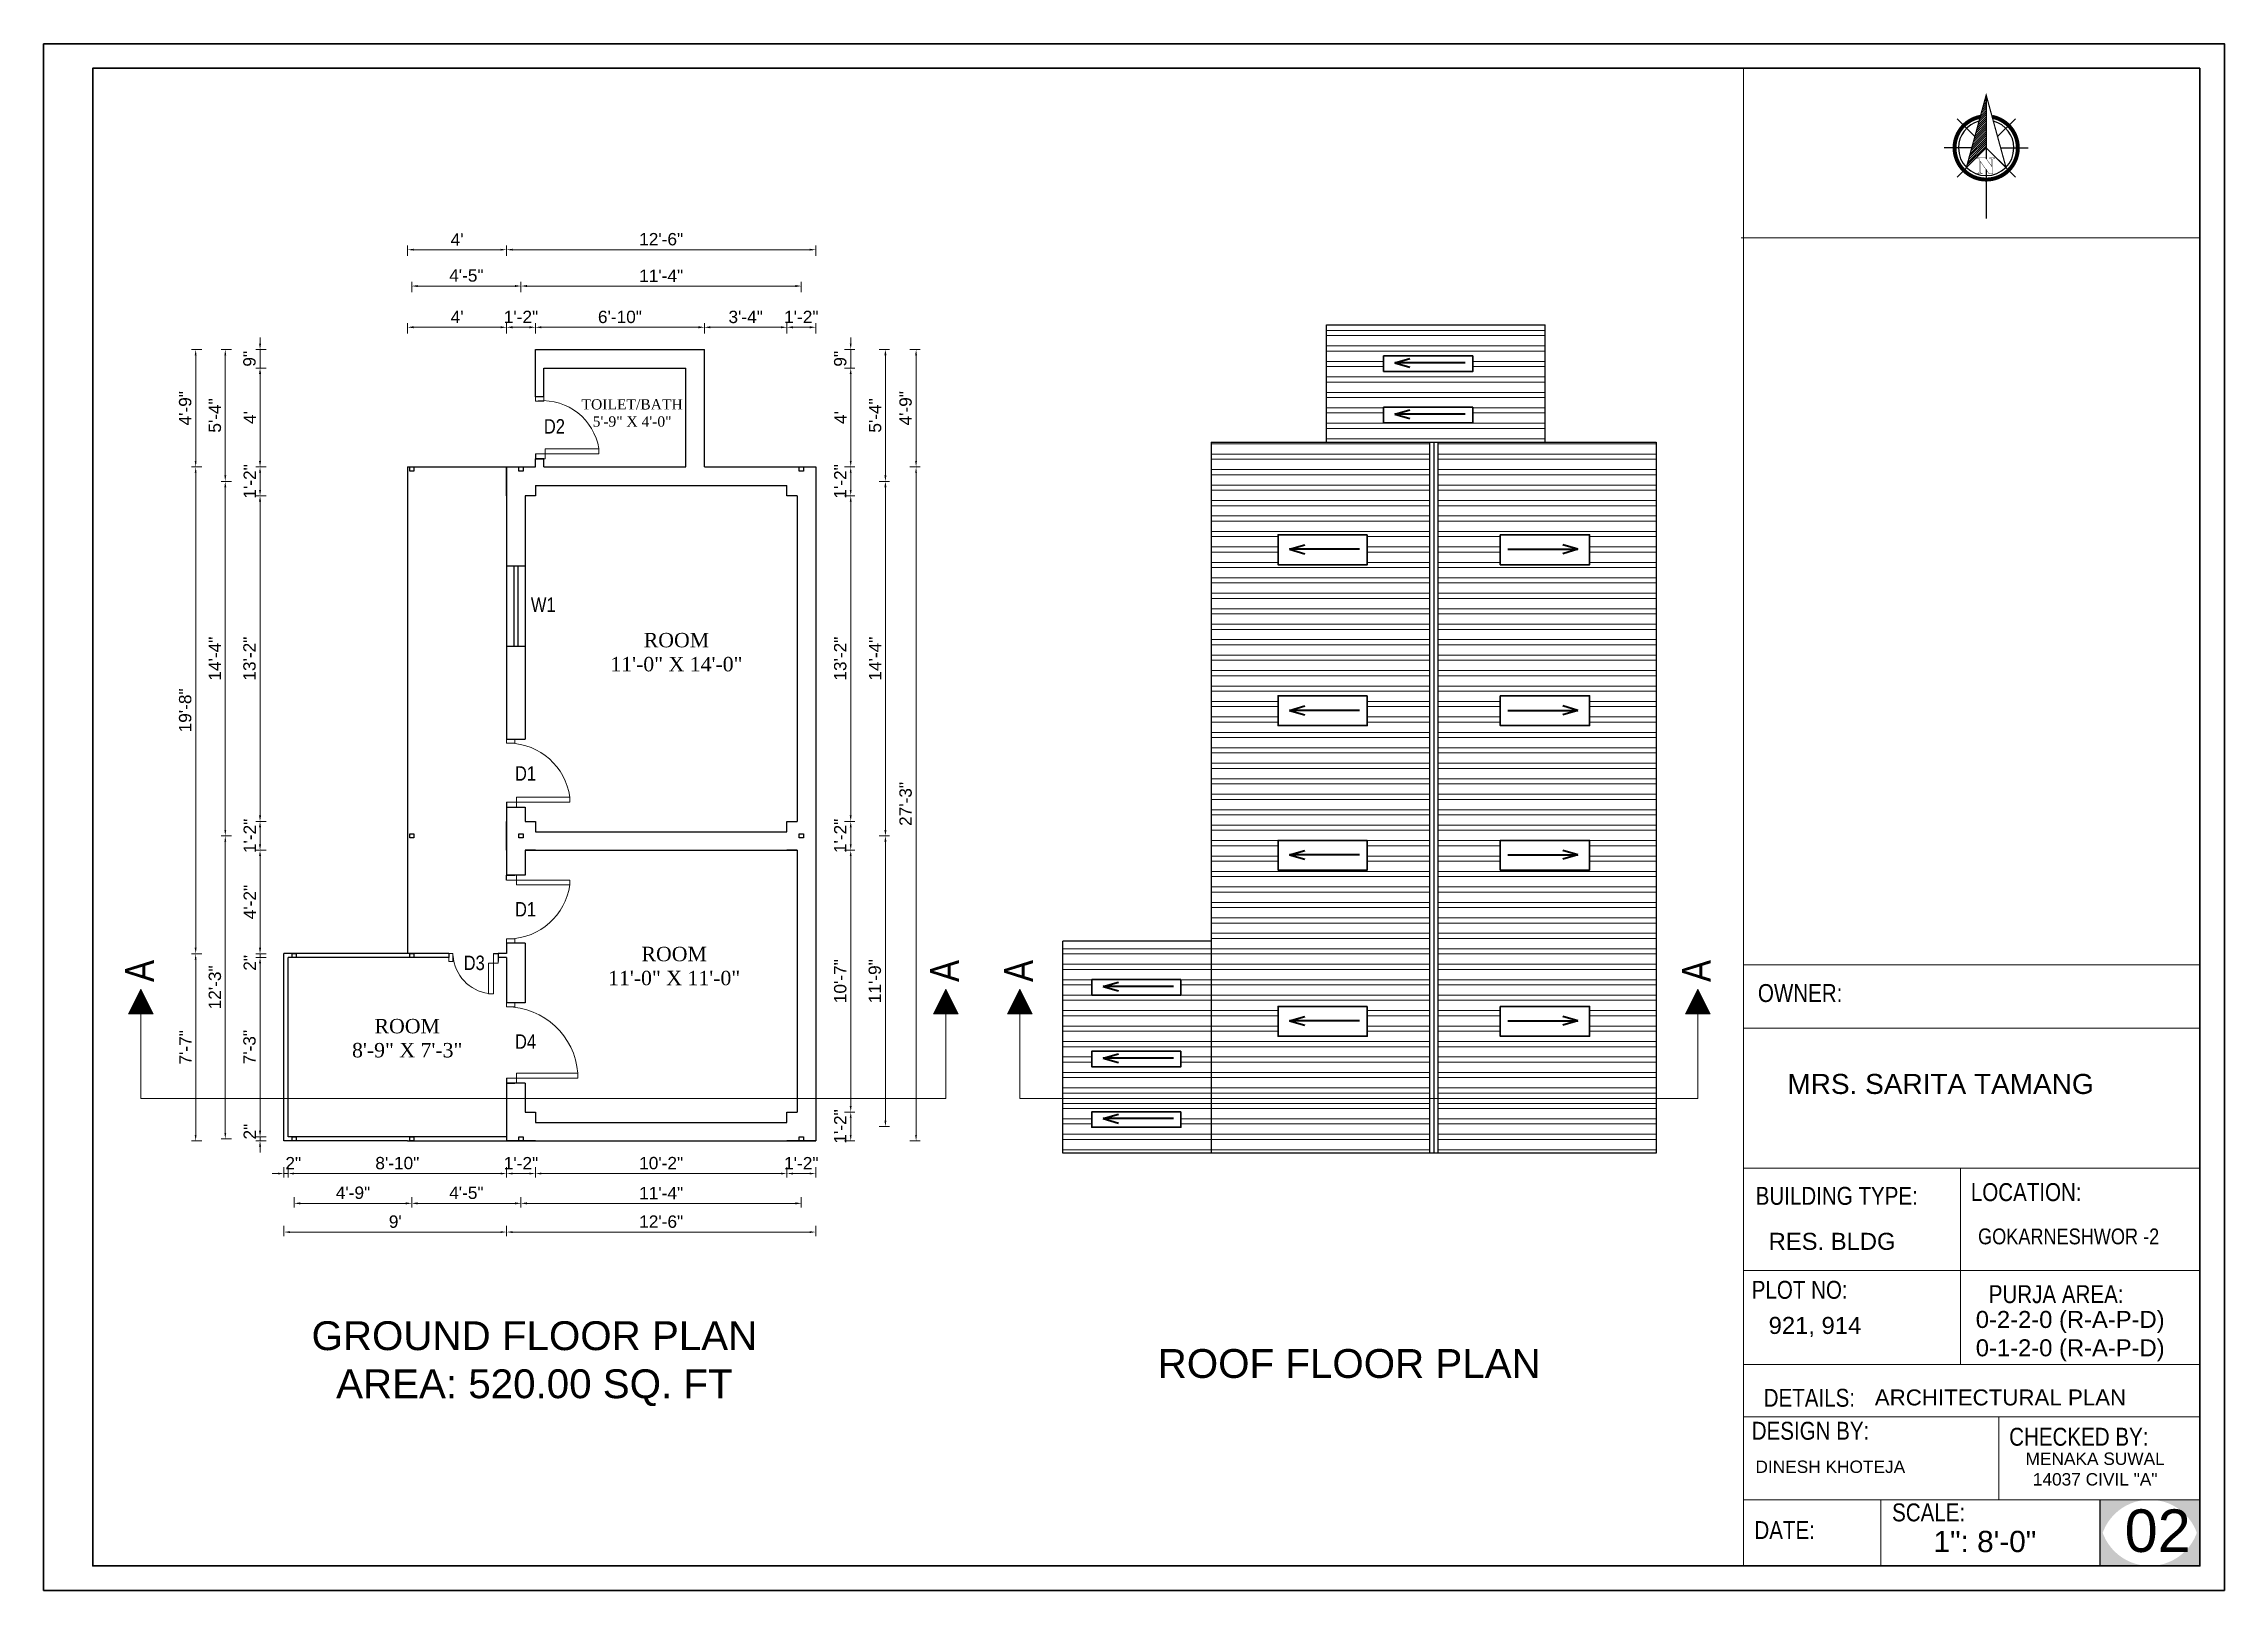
# Model space of a CAD drawing. Header units: inches. Extents: x 0 to 383786, y -45810 to 0.
# Drawn here: x 338160 to 339218, y -43770 to -43019 of the extents above; entities that cross this region are included whole.
import ezdxf

# ---------------------------------------------------------------- set-up
doc = ezdxf.new("R2010")
doc.units = ezdxf.units.IN
doc.header["$LTSCALE"] = 2
doc.header["$MEASUREMENT"] = 0
doc.header["$PDMODE"] = 34
doc.layers.get('0').update_dxf_attribs({"linetype": 'CONTINUOUS'})
doc.layers.get('DEFPOINTS').update_dxf_attribs({"color": 141, "linetype": 'CONTINUOUS'})
for name, color, linetype, lineweight in [('DIM_LINE', 173, 'CONTINUOUS', 20), ('dimension', 160, 'CONTINUOUS', 15), ('DIMENTION', 140, 'CONTINUOUS', 0), ('door', 20, 'CONTINUOUS', 35), ('Rebars', 1, 'CONTINUOUS', 13), ('Siteplan', 7, 'CONTINUOUS', 30), ('steps', 253, 'CONTINUOUS', 20), ('TEXT', 181, 'CONTINUOUS', 25), ('truss', 1, 'CONTINUOUS', 25), ('WALL - A', 1, 'CONTINUOUS', 40)]:
    doc.layers.add(name, color=color, linetype=linetype, lineweight=lineweight)
doc.layers.add('Normal Wall', color=7, linetype='CONTINUOUS', lineweight=35, true_color=0xffaf89)
doc.layers.add('Rear Wall', color=7, linetype='CONTINUOUS', lineweight=20, true_color=0xd4e480)
doc.styles.add('Lettring Text', font='arial.ttf')
doc.styles.get("Standard").update_dxf_attribs({"font": 'ARIALN.TTF'})
doc.styles.add('SwissBT', font='swiss.ttf', dxfattribs={"height": 12})
doc.dimstyles.new('Copy of Standard', dxfattribs={"dimtxt": 6, "dimasz": 2.875, "dimexe": 2, "dimexo": 4, "dimgap": 2, "dimtad": 1, "dimdec": 0, "dimrnd": 1, "dimzin": 0, "dimdsep": 46, "dimlunit": 4, "dimtxsty": 'Lettring Text', "dimcen": 0.1, "dimclrd": 7, "dimclre": 7, "dimclrt": 7, "dimazin": 0, "dimtfac": 0.645, "dimtdec": 0, "dimtmove": 1, "dimatfit": 0, "dimfxl": 3, "dimfxlon": 1, "dimtfillclr": 256, "dimtolj": 1, "dimtzin": 0, "dimlwd": -1, "dimlwe": -1, "dimarcsym": 2})
pattern_1 = [(180, (2258.875, -1131.18), (-4e-16, -7.5), []), (180, (2256.375, -1128.68), (-4e-16, -7.5), [])]

msp = doc.modelspace()

# ---------------------------------------------------------------- texts
at = {"color": 0}
for s, p in [('OWNER:', (338991.6, -43484.5)), ('LOCATION:', (339094.9, -43581.1))]:
    msp.add_text(s, height=8.7, dxfattribs=at).set_placement(p)
at = {"color": 7, "linetype": 'ByBlock', "lineweight": 5, "char_height": 14, "width": 26.58, "attachment_point": 3, "rotation": 90}
for insert in [(338199.4, -43464.1), (338590, -43464.1), (338625.9, -43464.1), (338954.7, -43464.1)]:
    msp.add_mtext('A', dxfattribs=dict(at, insert=insert))
at = {"color": 7, "linetype": 'ByBlock', "lineweight": 5, "char_height": 14, "width": 235.547, "attachment_point": 5}
for s, insert in [('{\\fArial CE|b0|i0|c238|p34;G\\fArial CE|b0|i0|c0|p34;ROUND FLOOR PLAN \\fArial CE|b0|i0|c238|p34;A\\fArial CE|b0|i0|c0|p34;REA\\fArial CE|b0|i0|c238|p34;: \\fArial CE|b0|i0|c0|p34;520.00\\fArial CE|b0|i0|c238|p34; S\\fArial CE|b0|i0|c0|p34;Q\\fArial CE|b0|i0|c238|p34;. F\\fArial CE|b0|i0|c0|p34;T}', (338398, -43660)), ('{\\fArial CE|b0|i0|c0|p34;ROOF FLOOR PLAN}', (338793.3, -43660))]:
    msp.add_mtext(s, dxfattribs=dict(at, insert=insert))
at = {"layer": 'steps', "color": 7, "ltscale": 0.3, "width": 70.327, "attachment_point": 2}
for s, insert, char_height in [('{\\fTimes New Roman|b0|i0|c0|p18;TOILET/BATH \\P5\'-9" X 4\'-0"}', (338445.4, -43192), 5), ('{\\fTimes New Roman|b0|i0|c0|p18;ROOM \\P11\'-0" X 14\'-0"}', (338466.9, -43305.4), 7), ('{\\fTimes New Roman|b0|i0|c0|p18;ROOM \\P11\'-0" X 11\'-0"}', (338465.8, -43457.7), 7), ('{\\fTimes New Roman|b0|i0|c0|p18;ROOM \\P8\'-9" X 7\'-3"}', (338336.3, -43492.7), 7)]:
    msp.add_mtext(s, dxfattribs=dict(at, insert=insert, char_height=char_height))
at = {"layer": 'steps', "color": 7, "ltscale": 0.3, "char_height": 7}
for s, insert, attachment_point in [('D2', (338407.7, -43208.7), 8), ('W1', (338402.3, -43295.2), 8), ('{\\W1;D1}', (338393.7, -43377.1), 8), ('{\\W1;D1}', (338393.7, -43436), 2), ('D3', (338368.8, -43462), 2), ('D4', (338393.7, -43507.2), 8)]:
    msp.add_mtext_dynamic_manual_height_columns(s, width=18.621, gutter_width=40, heights=[0], dxfattribs=dict(at, insert=insert, attachment_point=attachment_point))
at = {"layer": 'TEXT', "color": 0}
for s, height, p in [('OWNER:', 8.7, (338991.6, -43484.5)), ('LOCATION:', 8.7, (339094.9, -43581.1)), ('CHECKED BY:', 8.704, (339113.5, -43699.8)), ('CHECKED BY:', 8.704, (339113.5, -43699.8)), ('SCALE:', 8.7, (339056.7, -43736.5)), ('SCALE:', 8.7, (339056.7, -43736.5))]:
    msp.add_text(s, height=height, dxfattribs=at).set_placement(p)
at = {"layer": 'TEXT', "color": 0, "linetype": 'ByBlock', "style": 'SwissBT'}
for s, insert, char_height, width, attachment_point in [('MRS. SARITA TAMANG', (339080.2, -43519.4), 9.72, 217.511, 2), ('ARCHITECTURAL PLAN', (339048.3, -43672.5), 7.74, 268.532, 1), ('MENAKA SUWAL\\P14037 CIVIL "A"', (339155.2, -43703.1), 6, 88.549, 2), ('DINESH KHOTEJA', (338990.4, -43707), 6, 201.528, 1)]:
    msp.add_mtext(s, dxfattribs=dict(at, insert=insert, char_height=char_height, width=width, attachment_point=attachment_point))
at = {"layer": 'TEXT', "color": 0, "attachment_point": 1}
for s, insert, char_height, width in [('BUILDING TYPE:', (338990.5, -43574.2), 8.704, 148.555), ('BUILDING TYPE:', (338990.5, -43574.2), 8.704, 148.555), ('PLOT NO: ', (338988.6, -43619.8), 8.7, 138.027), ('PLOT NO: ', (338988.6, -43619.8), 8.7, 138.027), ('PURJA AREA:', (339103.6, -43621.9), 8.704, 197.582), ('PURJA AREA:', (339103.6, -43621.9), 8.704, 197.582), ('DETAILS: ', (338994.4, -43672.2), 8.7, 138.027), ('DESIGN BY:', (338988.6, -43688.2), 8.7, 138.027), ('DESIGN BY:', (338988.6, -43688.2), 8.7, 138.027), ('DATE:', (338989.9, -43736.4), 8.7, 34.818)]:
    msp.add_mtext(s, dxfattribs=dict(at, insert=insert, char_height=char_height, width=width))
at = {"layer": 'TEXT', "color": 0, "style": 'SwissBT'}
for s, insert, char_height, width, attachment_point in [('RES. BLDG', (338996.8, -43596.5), 8.26, 163.214, 1), ('RES. BLDG', (338996.8, -43596.5), 8.26, 163.214, 1), ('921, 914', (338996.8, -43637.3), 8.26, 163.214, 1), ('0-2-2-0 (R-A-P-D)\\P0-1-2-0 (R-A-P-D)', (339143.1, -43634.4), 8.256, 163.214, 2), ('02', (339169.5, -43730.7), 20.64, 20.158, 1)]:
    msp.add_mtext(s, dxfattribs=dict(at, insert=insert, char_height=char_height, width=width, attachment_point=attachment_point))
at = {"layer": 'TEXT', "color": 0, "linetype": 'ByBlock', "insert": (339098.4, -43594.4), "char_height": 7.671, "attachment_point": 1}
msp.add_mtext_dynamic_manual_height_columns('GOKARNESHWOR -2', width=381.035, gutter_width=1.53, heights=[0], dxfattribs=at)
at = {"layer": 'TEXT', "color": 0, "ltscale": 0.5, "insert": (339076.8, -43741.1), "char_height": 10.32, "width": 127.534, "attachment_point": 1, "style": 'SwissBT'}
msp.add_mtext('1": 8\'-0"', dxfattribs=at)
msp.add_mtext('1": 8\'-0"', dxfattribs=at)

# ---------------------------------------------------------------- blocks, each defined once
blk = doc.blocks.new('*X29')
at = {"color": 0}
for p, q in [((145.96, -414.6), (147.62, -412.94)), ((146.16, -413.87), (147.62, -412.41)), ((146.36, -413.14), (147.62, -411.88)), ((146.55, -412.41), (147.62, -411.35)), ((146.75, -411.68), (147.62, -410.82)), ((146.95, -410.95), (147.62, -410.29)), ((147.15, -410.22), (147.62, -409.76)), ((147.35, -409.49), (147.62, -409.23)), ((147.55, -408.76), (147.62, -408.7)), ((143.76, -422.63), (147.62, -418.77)), ((143.96, -421.9), (147.62, -418.24)), ((144.16, -421.17), (147.62, -417.71)), ((144.36, -420.44), (147.62, -417.18)), ((144.56, -419.71), (147.62, -416.65)), ((144.76, -418.98), (147.62, -416.12)), ((144.96, -418.25), (147.62, -415.59)), ((145.16, -417.52), (147.62, -415.06)), ((145.36, -416.79), (147.62, -414.53)), ((145.56, -416.06), (147.62, -414)), ((145.76, -415.33), (147.62, -413.47)), ((142.76, -426.28), (147.62, -421.42)), ((142.96, -425.55), (147.62, -420.89)), ((143.16, -424.82), (147.62, -420.36)), ((143.36, -424.09), (147.62, -419.83)), ((143.56, -423.36), (147.62, -419.3))]:
    blk.add_line(p, q, dxfattribs=at)
blk = doc.blocks.new('NORTH_15')
for p, q in [((-2.87, 2.87), (-7.37, 7.37)), ((0, 3.66), (0, 10.62)), ((2.87, 2.87), (7.37, 7.37)), ((-13.37, 0), (2.72, 0)), ((5.49, 0), (17.83, 0)), ((-2.87, -2.87), (-7.37, -7.37)), ((0, -3.66), (0, -10.62)), ((2.87, -2.87), (7.37, -7.37))]:
    blk.add_line(p, q)
at = {"const_width": 1}
for points in [[(0, -8, 1), (0, 8, 0.359415), (-7.86, 1.52, 1)], [(-7.86, -1.52, 0.359415), (0, -8, 1)]]:
    blk.add_lwpolyline(points, format="xyb", dxfattribs=at)
for points, const_width in [([(4.96, -5.01), (-13.37, 0), (4.9, 5), (0, 0), (4.96, -5.01)], 0.3), ([(5.93, -1.55), (6, -1.55), (6.07, -1.54), (6.13, -1.53), (6.17, -1.52), (6.22, -1.51), (6.26, -1.49), (6.28, -1.47), (6.3, -1.45), (6.32, -1.42), (6.33, -1.39), (6.35, -1.34), (6.36, -1.29), (6.37, -1.23), (6.38, -1.16), (6.38, -1.08), (6.38, -1), (6.54, -1), (6.54, -2.34), (6.38, -2.34), (6.38, -2.3), (6.38, -2.23), (6.38, -2.16), (6.37, -2.09), (6.36, -2.04), (6.35, -1.99), (6.33, -1.95), (6.32, -1.91), (6.3, -1.88), (6.28, -1.86), (6.26, -1.83), (6.22, -1.81), (6.18, -1.8), (6.13, -1.78), (6.07, -1.77), (6.01, -1.76), (5.95, -1.76), (2.66, -1.76), (2.66, -2.34), (2.5, -2.34), (2.5, -0.16), (4.71, 1.44), (3.14, 1.44), (3.07, 1.44), (3, 1.43), (2.94, 1.42), (2.89, 1.41), (2.85, 1.4), (2.81, 1.38), (2.78, 1.36), (2.76, 1.34), (2.74, 1.31), (2.72, 1.27), (2.7, 1.22), (2.69, 1.17), (2.68, 1.11), (2.67, 1.04), (2.66, 0.97), (2.66, 0.89), (2.66, 0.87), (2.5, 0.87), (2.5, 2.21), (2.66, 2.21), (2.66, 2.17), (2.66, 2.09), (2.67, 2.03), (2.68, 1.97), (2.69, 1.91), (2.7, 1.86), (2.71, 1.82), (2.73, 1.78), (2.75, 1.76), (2.77, 1.74), (2.8, 1.72), (2.85, 1.7), (2.89, 1.68), (2.94, 1.67), (3, 1.66), (3.07, 1.66), (3.14, 1.66), (6.54, 1.66), (6.54, 0.75), (3.33, -1.55), (5.93, -1.55), (5.93, -1.55)], 0.1)]:
    blk.add_lwpolyline(points, dxfattribs=dict(const_width=const_width))
for start, end in [(90, 164.973), (270, 90), (195.027, 270)]:
    blk.add_arc((0, 0), 7, start, end)
at = {"rotation": 90}
blk.add_blockref('*X29', (-421.89, -147.62), dxfattribs=at)
blk = doc.blocks.new('A$C0BDB7EE9')
at = {"layer": 'Siteplan', "xscale": 2.999999999999779, "yscale": 2.999999999999779, "zscale": 2.999999999999779, "rotation": 247.8612575918487}
blk.add_blockref('NORTH_15', (20.2, 49.5), dxfattribs=at)
blk = doc.blocks.new('A$C327B4BBD')
at = {"layer": 'DIMENTION', "ltscale": 0.3, "xscale": 1.171875000000082, "yscale": 1.171875000000082, "zscale": 1.171875000000082, "rotation": 112.1387424081494}
blk.add_blockref('A$C0BDB7EE9', (16.1, 0), dxfattribs=at)
blk = doc.blocks.new('*D830')
at = {"layer": 'DEFPOINTS', "color": 0, "ltscale": 0.5, "transparency": 16777216}
for p in [(338384.5, -43157.1), (338336.5, -43224.9), (338384.5, -43224.9)]:
    blk.add_point(p, dxfattribs=at)
at = {"layer": 'steps', "color": 7, "ltscale": 0.5, "transparency": 16777216}
for p, q in [((338336.5, -43160.1), (338336.5, -43155.1)), ((338384.5, -43160.1), (338384.5, -43155.1)), ((338339.4, -43157.1), (338381.6, -43157.1))]:
    blk.add_line(p, q, dxfattribs=at)
for points in [[(338339.4, -43156.6), (338339.4, -43157.6), (338336.5, -43157.1)], [(338381.6, -43156.6), (338381.6, -43157.6), (338384.5, -43157.1)]]:
    blk.add_solid(points, dxfattribs=at)
at = {"layer": 'steps', "color": 7, "ltscale": 0.5, "transparency": 16777216, "insert": (338360.5, -43152.1), "char_height": 6, "attachment_point": 5, "style": 'Lettring Text'}
blk.add_mtext("\\A1;4'", dxfattribs=at)
blk = doc.blocks.new('*D831')
at = {"layer": 'DEFPOINTS', "color": 0, "ltscale": 0.5, "transparency": 16777216}
for p in [(338398.5, -43157.1), (338398.5, -43167.9), (338384.5, -43224.9)]:
    blk.add_point(p, dxfattribs=at)
at = {"layer": 'steps', "color": 7, "ltscale": 0.5, "transparency": 16777216}
for p, q in [((338384.5, -43160.1), (338384.5, -43155.1)), ((338398.5, -43160.1), (338398.5, -43155.1)), ((338387.4, -43157.1), (338395.6, -43157.1))]:
    blk.add_line(p, q, dxfattribs=at)
for points in [[(338387.4, -43156.6), (338387.4, -43157.6), (338384.5, -43157.1)], [(338395.6, -43156.6), (338395.6, -43157.6), (338398.5, -43157.1)]]:
    blk.add_solid(points, dxfattribs=at)
at = {"layer": 'steps', "color": 7, "ltscale": 0.5, "transparency": 16777216, "insert": (338391.5, -43152.1), "char_height": 6, "attachment_point": 5, "style": 'Lettring Text'}
blk.add_mtext('\\A1;1\'-2"', dxfattribs=at)
blk = doc.blocks.new('*D832')
at = {"layer": 'DEFPOINTS', "color": 0, "ltscale": 0.5, "transparency": 16777216}
for p in [(338480.5, -43157.1), (338398.5, -43167.9), (338480.5, -43167.9)]:
    blk.add_point(p, dxfattribs=at)
at = {"layer": 'steps', "color": 7, "ltscale": 0.5, "transparency": 16777216}
for p, q in [((338398.5, -43160.1), (338398.5, -43155.1)), ((338480.5, -43160.1), (338480.5, -43155.1)), ((338401.4, -43157.1), (338477.6, -43157.1))]:
    blk.add_line(p, q, dxfattribs=at)
for points in [[(338401.4, -43156.6), (338401.4, -43157.6), (338398.5, -43157.1)], [(338477.6, -43156.6), (338477.6, -43157.6), (338480.5, -43157.1)]]:
    blk.add_solid(points, dxfattribs=at)
at = {"layer": 'steps', "color": 7, "ltscale": 0.5, "transparency": 16777216, "insert": (338439.5, -43152.1), "char_height": 6, "attachment_point": 5, "style": 'Lettring Text'}
blk.add_mtext('\\A1;6\'-10"', dxfattribs=at)
blk = doc.blocks.new('*D833')
at = {"layer": 'DEFPOINTS', "color": 0, "ltscale": 0.5, "transparency": 16777216}
for p in [(338520.5, -43157.1), (338480.5, -43167.9), (338520.5, -43233.9)]:
    blk.add_point(p, dxfattribs=at)
at = {"layer": 'steps', "color": 7, "ltscale": 0.5, "transparency": 16777216}
for p, q in [((338480.5, -43160.1), (338480.5, -43155.1)), ((338520.5, -43160.1), (338520.5, -43155.1)), ((338483.4, -43157.1), (338517.6, -43157.1))]:
    blk.add_line(p, q, dxfattribs=at)
for points in [[(338483.4, -43156.6), (338483.4, -43157.6), (338480.5, -43157.1)], [(338517.6, -43156.6), (338517.6, -43157.6), (338520.5, -43157.1)]]:
    blk.add_solid(points, dxfattribs=at)
at = {"layer": 'steps', "color": 7, "ltscale": 0.5, "transparency": 16777216, "insert": (338500.5, -43152.1), "char_height": 6, "attachment_point": 5, "style": 'Lettring Text'}
blk.add_mtext('\\A1;3\'-4"', dxfattribs=at)
blk = doc.blocks.new('*D834')
at = {"layer": 'DEFPOINTS', "color": 0, "ltscale": 0.5, "transparency": 16777216}
for p in [(338534.5, -43157.1), (338534.5, -43224.9), (338520.5, -43233.9)]:
    blk.add_point(p, dxfattribs=at)
at = {"layer": 'steps', "color": 7, "ltscale": 0.5, "transparency": 16777216}
for p, q in [((338520.5, -43160.1), (338520.5, -43155.1)), ((338534.5, -43160.1), (338534.5, -43155.1)), ((338523.4, -43157.1), (338531.6, -43157.1))]:
    blk.add_line(p, q, dxfattribs=at)
for points in [[(338523.4, -43156.6), (338523.4, -43157.6), (338520.5, -43157.1)], [(338531.6, -43156.6), (338531.6, -43157.6), (338534.5, -43157.1)]]:
    blk.add_solid(points, dxfattribs=at)
at = {"layer": 'steps', "color": 7, "ltscale": 0.5, "transparency": 16777216, "insert": (338527.5, -43152.1), "char_height": 6, "attachment_point": 5, "style": 'Lettring Text'}
blk.add_mtext('\\A1;1\'-2"', dxfattribs=at)
blk = doc.blocks.new('*D835')
at = {"layer": 'DEFPOINTS', "color": 0, "ltscale": 0.5, "transparency": 16777216}
for p in [(338391.5, -43137.1), (338338.5, -43225.9), (338391.5, -43231.9)]:
    blk.add_point(p, dxfattribs=at)
at = {"layer": 'steps', "color": 7, "ltscale": 0.5, "transparency": 16777216}
for p, q in [((338338.5, -43140.1), (338338.5, -43135.1)), ((338341.4, -43137.1), (338388.6, -43137.1)), ((338391.5, -43140.1), (338391.5, -43135.1))]:
    blk.add_line(p, q, dxfattribs=at)
for points in [[(338341.4, -43136.6), (338341.4, -43137.6), (338338.5, -43137.1)], [(338388.6, -43136.6), (338388.6, -43137.6), (338391.5, -43137.1)]]:
    blk.add_solid(points, dxfattribs=at)
at = {"layer": 'steps', "color": 7, "ltscale": 0.5, "transparency": 16777216, "insert": (338365, -43132), "char_height": 6, "attachment_point": 5, "style": 'Lettring Text'}
blk.add_mtext('\\A1;4\'-5"', dxfattribs=at)
blk = doc.blocks.new('*D836')
at = {"layer": 'DEFPOINTS', "color": 0, "ltscale": 0.5, "transparency": 16777216}
for p in [(338527.5, -43137.1), (338527.5, -43225.9), (338391.5, -43231.9)]:
    blk.add_point(p, dxfattribs=at)
at = {"layer": 'steps', "color": 7, "ltscale": 0.5, "transparency": 16777216}
for p, q in [((338391.5, -43140.1), (338391.5, -43135.1)), ((338394.4, -43137.1), (338524.6, -43137.1)), ((338527.5, -43140.1), (338527.5, -43135.1))]:
    blk.add_line(p, q, dxfattribs=at)
for points in [[(338394.4, -43136.6), (338394.4, -43137.6), (338391.5, -43137.1)], [(338524.6, -43136.6), (338524.6, -43137.6), (338527.5, -43137.1)]]:
    blk.add_solid(points, dxfattribs=at)
at = {"layer": 'steps', "color": 7, "ltscale": 0.5, "transparency": 16777216, "insert": (338459.5, -43132.1), "char_height": 6, "attachment_point": 5, "style": 'Lettring Text'}
blk.add_mtext('\\A1;11\'-4"', dxfattribs=at)
blk = doc.blocks.new('*D837')
at = {"layer": 'DEFPOINTS', "color": 0, "ltscale": 0.5, "transparency": 16777216}
for p in [(338384.5, -43119.5), (338336.5, -43224.9), (338384.5, -43224.9)]:
    blk.add_point(p, dxfattribs=at)
at = {"layer": 'steps', "color": 7, "ltscale": 0.5, "transparency": 16777216}
for p, q in [((338336.5, -43122.5), (338336.5, -43117.5)), ((338339.4, -43119.5), (338381.6, -43119.5)), ((338384.5, -43122.5), (338384.5, -43117.5))]:
    blk.add_line(p, q, dxfattribs=at)
for points in [[(338339.4, -43119), (338339.4, -43119.9), (338336.5, -43119.5)], [(338381.6, -43119), (338381.6, -43119.9), (338384.5, -43119.5)]]:
    blk.add_solid(points, dxfattribs=at)
at = {"layer": 'steps', "color": 7, "ltscale": 0.5, "transparency": 16777216, "insert": (338360.5, -43114.5), "char_height": 6, "attachment_point": 5, "style": 'Lettring Text'}
blk.add_mtext("\\A1;4'", dxfattribs=at)
blk = doc.blocks.new('*D838')
at = {"layer": 'DEFPOINTS', "color": 0, "ltscale": 0.5, "transparency": 16777216}
for p in [(338534.5, -43119.5), (338384.5, -43224.9), (338534.5, -43224.9)]:
    blk.add_point(p, dxfattribs=at)
at = {"layer": 'steps', "color": 7, "ltscale": 0.5, "transparency": 16777216}
for p, q in [((338384.5, -43122.5), (338384.5, -43117.5)), ((338387.4, -43119.5), (338531.6, -43119.5)), ((338534.5, -43122.5), (338534.5, -43117.5))]:
    blk.add_line(p, q, dxfattribs=at)
for points in [[(338387.4, -43119), (338387.4, -43119.9), (338384.5, -43119.5)], [(338531.6, -43119), (338531.6, -43119.9), (338534.5, -43119.5)]]:
    blk.add_solid(points, dxfattribs=at)
at = {"layer": 'steps', "color": 7, "ltscale": 0.5, "transparency": 16777216, "insert": (338459.5, -43114.4), "char_height": 6, "attachment_point": 5, "style": 'Lettring Text'}
blk.add_mtext('\\A1;12\'-6"', dxfattribs=at)
blk = doc.blocks.new('*D839')
at = {"layer": 'DEFPOINTS', "color": 0, "ltscale": 0.5, "transparency": 16777216}
for p in [(338534.5, -43224.9), (338534.5, -43238.9), (338551.5, -43238.9)]:
    blk.add_point(p, dxfattribs=at)
at = {"layer": 'steps', "color": 7, "ltscale": 0.5, "transparency": 16777216}
for p, q in [((338548.5, -43224.9), (338553.5, -43224.9)), ((338551.5, -43227.7), (338551.5, -43236)), ((338548.5, -43238.9), (338553.5, -43238.9))]:
    blk.add_line(p, q, dxfattribs=at)
for points in [[(338551, -43227.7), (338551.9, -43227.7), (338551.5, -43224.9)], [(338551, -43236), (338551.9, -43236), (338551.5, -43238.9)]]:
    blk.add_solid(points, dxfattribs=at)
at = {"layer": 'steps', "color": 7, "ltscale": 0.5, "transparency": 16777216, "insert": (338546.4, -43231.9), "char_height": 6, "attachment_point": 5, "rotation": 90, "style": 'Lettring Text'}
blk.add_mtext('\\A1;1\'-2"', dxfattribs=at)
blk = doc.blocks.new('*D816')
at = {"layer": 'DEFPOINTS', "color": 0, "ltscale": 0.5, "transparency": 16777216}
for p in [(338471.5, -43176.9), (338551.5, -43176.9), (338534.5, -43224.9)]:
    blk.add_point(p, dxfattribs=at)
at = {"layer": 'steps', "color": 7, "ltscale": 0.5, "transparency": 16777216}
for p, q in [((338548.5, -43176.9), (338553.5, -43176.9)), ((338551.5, -43222), (338551.5, -43179.7)), ((338548.5, -43224.9), (338553.5, -43224.9))]:
    blk.add_line(p, q, dxfattribs=at)
for points in [[(338551, -43179.7), (338551.9, -43179.7), (338551.5, -43176.9)], [(338551, -43222), (338551.9, -43222), (338551.5, -43224.9)]]:
    blk.add_solid(points, dxfattribs=at)
at = {"layer": 'steps', "color": 7, "ltscale": 0.5, "transparency": 16777216, "insert": (338546.5, -43200.9), "char_height": 6, "attachment_point": 5, "rotation": 90, "style": 'Lettring Text'}
blk.add_mtext("\\A1;4'", dxfattribs=at)
blk = doc.blocks.new('*D817')
at = {"layer": 'DEFPOINTS', "color": 0, "ltscale": 0.5, "transparency": 16777216}
for p in [(338471.5, -43176.9), (338480.5, -43167.9), (338551.5, -43167.9)]:
    blk.add_point(p, dxfattribs=at)
at = {"layer": 'steps', "color": 7, "ltscale": 0.5, "transparency": 16777216}
for p, q in [((338551.5, -43165), (338551.5, -43162.1)), ((338548.5, -43167.9), (338553.5, -43167.9)), ((338548.5, -43176.9), (338553.5, -43176.9)), ((338551.5, -43176.9), (338551.5, -43167.9)), ((338551.5, -43179.7), (338551.5, -43182.6))]:
    blk.add_line(p, q, dxfattribs=at)
for points in [[(338551, -43165), (338551.9, -43165), (338551.5, -43167.9)], [(338551, -43179.7), (338551.9, -43179.7), (338551.5, -43176.9)]]:
    blk.add_solid(points, dxfattribs=at)
at = {"layer": 'steps', "color": 7, "ltscale": 0.5, "transparency": 16777216, "insert": (338546.4, -43172.4), "char_height": 6, "attachment_point": 5, "rotation": 90, "style": 'Lettring Text'}
blk.add_mtext('\\A1;9"', dxfattribs=at)
blk = doc.blocks.new('*D818')
at = {"layer": 'DEFPOINTS', "color": 0, "ltscale": 0.5, "transparency": 16777216}
for p in [(338534.5, -43238.9), (338534.5, -43396.9), (338551.5, -43396.9)]:
    blk.add_point(p, dxfattribs=at)
at = {"layer": 'steps', "color": 7, "ltscale": 0.5, "transparency": 16777216}
for p, q in [((338548.5, -43238.9), (338553.5, -43238.9)), ((338551.5, -43241.7), (338551.5, -43394)), ((338548.5, -43396.9), (338553.5, -43396.9))]:
    blk.add_line(p, q, dxfattribs=at)
for points in [[(338551, -43241.7), (338551.9, -43241.7), (338551.5, -43238.9)], [(338551, -43394), (338551.9, -43394), (338551.5, -43396.9)]]:
    blk.add_solid(points, dxfattribs=at)
at = {"layer": 'steps', "color": 7, "ltscale": 0.5, "transparency": 16777216, "insert": (338546.4, -43317.9), "char_height": 6, "attachment_point": 5, "rotation": 90, "style": 'Lettring Text'}
blk.add_mtext('\\A1;13\'-2"', dxfattribs=at)
blk = doc.blocks.new('*D819')
at = {"layer": 'DEFPOINTS', "color": 0, "ltscale": 0.5, "transparency": 16777216}
for p in [(338534.5, -43396.9), (338534.5, -43410.9), (338551.5, -43410.9)]:
    blk.add_point(p, dxfattribs=at)
at = {"layer": 'steps', "color": 7, "ltscale": 0.5, "transparency": 16777216}
for p, q in [((338548.5, -43396.9), (338553.5, -43396.9)), ((338551.5, -43399.7), (338551.5, -43408)), ((338548.5, -43410.9), (338553.5, -43410.9))]:
    blk.add_line(p, q, dxfattribs=at)
for points in [[(338551, -43399.7), (338551.9, -43399.7), (338551.5, -43396.9)], [(338551, -43408), (338551.9, -43408), (338551.5, -43410.9)]]:
    blk.add_solid(points, dxfattribs=at)
at = {"layer": 'steps', "color": 7, "ltscale": 0.5, "transparency": 16777216, "insert": (338546.4, -43403.9), "char_height": 6, "attachment_point": 5, "rotation": 90, "style": 'Lettring Text'}
blk.add_mtext('\\A1;1\'-2"', dxfattribs=at)
blk = doc.blocks.new('*D820')
at = {"layer": 'DEFPOINTS', "color": 0, "ltscale": 0.5, "transparency": 16777216}
for p in [(338534.5, -43410.9), (338534.5, -43537.9), (338551.5, -43537.9)]:
    blk.add_point(p, dxfattribs=at)
at = {"layer": 'steps', "color": 7, "ltscale": 0.5, "transparency": 16777216}
for p, q in [((338548.5, -43410.9), (338553.5, -43410.9)), ((338551.5, -43413.7), (338551.5, -43535)), ((338548.5, -43537.9), (338553.5, -43537.9))]:
    blk.add_line(p, q, dxfattribs=at)
for points in [[(338551, -43413.7), (338551.9, -43413.7), (338551.5, -43410.9)], [(338551, -43535), (338551.9, -43535), (338551.5, -43537.9)]]:
    blk.add_solid(points, dxfattribs=at)
at = {"layer": 'steps', "color": 7, "ltscale": 0.5, "transparency": 16777216, "insert": (338546.4, -43474.4), "char_height": 6, "attachment_point": 5, "rotation": 90, "style": 'Lettring Text'}
blk.add_mtext('\\A1;10\'-7"', dxfattribs=at)
blk = doc.blocks.new('*D821')
at = {"layer": 'DEFPOINTS', "color": 0, "ltscale": 0.5, "transparency": 16777216}
for p in [(338534.5, -43537.9), (338534.5, -43551.9), (338551.5, -43551.9)]:
    blk.add_point(p, dxfattribs=at)
at = {"layer": 'steps', "color": 7, "ltscale": 0.5, "transparency": 16777216}
for p, q in [((338548.5, -43537.9), (338553.5, -43537.9)), ((338551.5, -43540.7), (338551.5, -43549)), ((338548.5, -43551.9), (338553.5, -43551.9))]:
    blk.add_line(p, q, dxfattribs=at)
for points in [[(338551, -43540.7), (338551.9, -43540.7), (338551.5, -43537.9)], [(338551, -43549), (338551.9, -43549), (338551.5, -43551.9)]]:
    blk.add_solid(points, dxfattribs=at)
at = {"layer": 'steps', "color": 7, "ltscale": 0.5, "transparency": 16777216, "insert": (338546.4, -43544.9), "char_height": 6, "attachment_point": 5, "rotation": 90, "style": 'Lettring Text'}
blk.add_mtext('\\A1;1\'-2"', dxfattribs=at)
blk = doc.blocks.new('*D822')
at = {"layer": 'DEFPOINTS', "color": 0, "ltscale": 0.5, "transparency": 16777216}
for p in [(338534.5, -43403.9), (338568.3, -43403.9), (338534.5, -43544.9)]:
    blk.add_point(p, dxfattribs=at)
at = {"layer": 'steps', "color": 7, "ltscale": 0.5, "transparency": 16777216}
for p, q in [((338565.3, -43403.9), (338570.3, -43403.9)), ((338568.3, -43542), (338568.3, -43406.7)), ((338565.3, -43544.9), (338570.3, -43544.9))]:
    blk.add_line(p, q, dxfattribs=at)
for points in [[(338567.8, -43406.7), (338568.8, -43406.7), (338568.3, -43403.9)], [(338567.8, -43542), (338568.8, -43542), (338568.3, -43544.9)]]:
    blk.add_solid(points, dxfattribs=at)
at = {"layer": 'steps', "color": 7, "ltscale": 0.5, "transparency": 16777216, "insert": (338563.2, -43474.4), "char_height": 6, "attachment_point": 5, "rotation": 90, "style": 'Lettring Text'}
blk.add_mtext('\\A1;11\'-9"', dxfattribs=at)
blk = doc.blocks.new('*D840')
at = {"layer": 'DEFPOINTS', "color": 0, "ltscale": 0.5, "transparency": 16777216}
for p in [(338534.5, -43231.9), (338568.3, -43231.9), (338534.5, -43403.9)]:
    blk.add_point(p, dxfattribs=at)
at = {"layer": 'steps', "color": 7, "ltscale": 0.5, "transparency": 16777216}
for p, q in [((338565.3, -43231.9), (338570.3, -43231.9)), ((338568.3, -43401), (338568.3, -43234.7)), ((338565.3, -43403.9), (338570.3, -43403.9))]:
    blk.add_line(p, q, dxfattribs=at)
for points in [[(338567.8, -43234.7), (338568.8, -43234.7), (338568.3, -43231.9)], [(338567.8, -43401), (338568.8, -43401), (338568.3, -43403.9)]]:
    blk.add_solid(points, dxfattribs=at)
at = {"layer": 'steps', "color": 7, "ltscale": 0.5, "transparency": 16777216, "insert": (338563.3, -43317.9), "char_height": 6, "attachment_point": 5, "rotation": 90, "style": 'Lettring Text'}
blk.add_mtext('\\A1;14\'-4"', dxfattribs=at)
blk = doc.blocks.new('*D841')
at = {"layer": 'DEFPOINTS', "color": 0, "ltscale": 0.5, "transparency": 16777216}
for p in [(338480.5, -43167.9), (338568.3, -43167.9), (338534.5, -43231.9)]:
    blk.add_point(p, dxfattribs=at)
at = {"layer": 'steps', "color": 7, "ltscale": 0.5, "transparency": 16777216}
for p, q in [((338565.3, -43167.9), (338570.3, -43167.9)), ((338568.3, -43229), (338568.3, -43170.7)), ((338565.3, -43231.9), (338570.3, -43231.9))]:
    blk.add_line(p, q, dxfattribs=at)
for points in [[(338567.8, -43170.7), (338568.8, -43170.7), (338568.3, -43167.9)], [(338567.8, -43229), (338568.8, -43229), (338568.3, -43231.9)]]:
    blk.add_solid(points, dxfattribs=at)
at = {"layer": 'steps', "color": 7, "ltscale": 0.5, "transparency": 16777216, "insert": (338563.3, -43199.9), "char_height": 6, "attachment_point": 5, "rotation": 90, "style": 'Lettring Text'}
blk.add_mtext('\\A1;5\'-4"', dxfattribs=at)
blk = doc.blocks.new('*D842')
at = {"layer": 'DEFPOINTS', "color": 0, "ltscale": 0.5, "transparency": 16777216}
for p in [(338534.5, -43224.9), (338534.5, -43551.9), (338583.2, -43551.9)]:
    blk.add_point(p, dxfattribs=at)
at = {"layer": 'steps', "color": 7, "ltscale": 0.5, "transparency": 16777216}
for p, q in [((338580.2, -43224.9), (338585.2, -43224.9)), ((338583.2, -43227.7), (338583.2, -43549)), ((338580.2, -43551.9), (338585.2, -43551.9))]:
    blk.add_line(p, q, dxfattribs=at)
for points in [[(338582.7, -43227.7), (338583.6, -43227.7), (338583.2, -43224.9)], [(338582.7, -43549), (338583.6, -43549), (338583.2, -43551.9)]]:
    blk.add_solid(points, dxfattribs=at)
at = {"layer": 'steps', "color": 7, "ltscale": 0.5, "transparency": 16777216, "insert": (338578.1, -43388.4), "char_height": 6, "attachment_point": 5, "rotation": 90, "style": 'Lettring Text'}
blk.add_mtext('\\A1;27\'-3"', dxfattribs=at)
blk = doc.blocks.new('*D843')
at = {"layer": 'DEFPOINTS', "color": 0, "ltscale": 0.5, "transparency": 16777216}
for p in [(338480.5, -43167.9), (338583.2, -43167.9), (338534.5, -43224.9)]:
    blk.add_point(p, dxfattribs=at)
at = {"layer": 'steps', "color": 7, "ltscale": 0.5, "transparency": 16777216}
for p, q in [((338580.2, -43167.9), (338585.2, -43167.9)), ((338583.2, -43222), (338583.2, -43170.7)), ((338580.2, -43224.9), (338585.2, -43224.9))]:
    blk.add_line(p, q, dxfattribs=at)
for points in [[(338582.7, -43170.7), (338583.6, -43170.7), (338583.2, -43167.9)], [(338582.7, -43222), (338583.6, -43222), (338583.2, -43224.9)]]:
    blk.add_solid(points, dxfattribs=at)
at = {"layer": 'steps', "color": 7, "ltscale": 0.5, "transparency": 16777216, "insert": (338578.1, -43196.4), "char_height": 6, "attachment_point": 5, "rotation": 90, "style": 'Lettring Text'}
blk.add_mtext('\\A1;4\'-9"', dxfattribs=at)
blk = doc.blocks.new('*D844')
at = {"layer": 'DEFPOINTS', "color": 0, "ltscale": 0.5, "transparency": 16777216}
for p in [(338276.5, -43551.9), (338278.5, -43549.9), (338278.5, -43567.7)]:
    blk.add_point(p, dxfattribs=at)
at = {"layer": 'steps', "color": 7, "ltscale": 0.5, "transparency": 16777216}
for p, q in [((338273.6, -43567.7), (338270.7, -43567.7)), ((338276.5, -43564.7), (338276.5, -43569.7)), ((338276.5, -43567.7), (338278.5, -43567.7)), ((338278.5, -43564.7), (338278.5, -43569.7)), ((338281.4, -43567.7), (338284.2, -43567.7))]:
    blk.add_line(p, q, dxfattribs=at)
for points in [[(338273.6, -43567.3), (338273.6, -43568.2), (338276.5, -43567.7)], [(338281.4, -43567.3), (338281.4, -43568.2), (338278.5, -43567.7)]]:
    blk.add_solid(points, dxfattribs=at)
at = {"layer": 'steps', "color": 7, "ltscale": 0.5, "transparency": 16777216, "insert": (338281, -43562.7), "char_height": 6, "attachment_point": 5, "style": 'Lettring Text'}
blk.add_mtext('\\A1;2"', dxfattribs=at)
blk = doc.blocks.new('*D845')
at = {"layer": 'DEFPOINTS', "color": 0, "ltscale": 0.5, "transparency": 16777216}
for p in [(338384.5, -43542.9), (338278.5, -43549.9), (338384.5, -43567.7)]:
    blk.add_point(p, dxfattribs=at)
at = {"layer": 'steps', "color": 7, "ltscale": 0.5, "transparency": 16777216}
for p, q in [((338278.5, -43564.7), (338278.5, -43569.7)), ((338281.4, -43567.7), (338381.6, -43567.7)), ((338384.5, -43564.7), (338384.5, -43569.7))]:
    blk.add_line(p, q, dxfattribs=at)
for points in [[(338281.4, -43567.3), (338281.4, -43568.2), (338278.5, -43567.7)], [(338381.6, -43567.3), (338381.6, -43568.2), (338384.5, -43567.7)]]:
    blk.add_solid(points, dxfattribs=at)
at = {"layer": 'steps', "color": 7, "ltscale": 0.5, "transparency": 16777216, "insert": (338331.5, -43562.7), "char_height": 6, "attachment_point": 5, "style": 'Lettring Text'}
blk.add_mtext('\\A1;8\'-10"', dxfattribs=at)
blk = doc.blocks.new('*D846')
at = {"layer": 'DEFPOINTS', "color": 0, "ltscale": 0.5, "transparency": 16777216}
for p in [(338384.5, -43542.9), (338398.5, -43542.9), (338398.5, -43567.7)]:
    blk.add_point(p, dxfattribs=at)
at = {"layer": 'steps', "color": 7, "ltscale": 0.5, "transparency": 16777216}
for p, q in [((338384.5, -43564.7), (338384.5, -43569.7)), ((338387.4, -43567.7), (338395.6, -43567.7)), ((338398.5, -43564.7), (338398.5, -43569.7))]:
    blk.add_line(p, q, dxfattribs=at)
for points in [[(338387.4, -43567.3), (338387.4, -43568.2), (338384.5, -43567.7)], [(338395.6, -43567.3), (338395.6, -43568.2), (338398.5, -43567.7)]]:
    blk.add_solid(points, dxfattribs=at)
at = {"layer": 'steps', "color": 7, "ltscale": 0.5, "transparency": 16777216, "insert": (338391.5, -43562.7), "char_height": 6, "attachment_point": 5, "style": 'Lettring Text'}
blk.add_mtext('\\A1;1\'-2"', dxfattribs=at)
blk = doc.blocks.new('*D847')
at = {"layer": 'DEFPOINTS', "color": 0, "ltscale": 0.5, "transparency": 16777216}
for p in [(338398.5, -43542.9), (338520.5, -43542.9), (338520.5, -43567.7)]:
    blk.add_point(p, dxfattribs=at)
at = {"layer": 'steps', "color": 7, "ltscale": 0.5, "transparency": 16777216}
for p, q in [((338398.5, -43564.7), (338398.5, -43569.7)), ((338401.4, -43567.7), (338517.6, -43567.7)), ((338520.5, -43564.7), (338520.5, -43569.7))]:
    blk.add_line(p, q, dxfattribs=at)
for points in [[(338401.4, -43567.3), (338401.4, -43568.2), (338398.5, -43567.7)], [(338517.6, -43567.3), (338517.6, -43568.2), (338520.5, -43567.7)]]:
    blk.add_solid(points, dxfattribs=at)
at = {"layer": 'steps', "color": 7, "ltscale": 0.5, "transparency": 16777216, "insert": (338459.5, -43562.7), "char_height": 6, "attachment_point": 5, "style": 'Lettring Text'}
blk.add_mtext('\\A1;10\'-2"', dxfattribs=at)
blk = doc.blocks.new('*D848')
at = {"layer": 'DEFPOINTS', "color": 0, "ltscale": 0.5, "transparency": 16777216}
for p in [(338520.5, -43542.9), (338534.5, -43542.9), (338534.5, -43567.7)]:
    blk.add_point(p, dxfattribs=at)
at = {"layer": 'steps', "color": 7, "ltscale": 0.5, "transparency": 16777216}
for p, q in [((338520.5, -43564.7), (338520.5, -43569.7)), ((338523.4, -43567.7), (338531.6, -43567.7)), ((338534.5, -43564.7), (338534.5, -43569.7))]:
    blk.add_line(p, q, dxfattribs=at)
for points in [[(338523.4, -43567.3), (338523.4, -43568.2), (338520.5, -43567.7)], [(338531.6, -43567.3), (338531.6, -43568.2), (338534.5, -43567.7)]]:
    blk.add_solid(points, dxfattribs=at)
at = {"layer": 'steps', "color": 7, "ltscale": 0.5, "transparency": 16777216, "insert": (338527.5, -43562.7), "char_height": 6, "attachment_point": 5, "style": 'Lettring Text'}
blk.add_mtext('\\A1;1\'-2"', dxfattribs=at)
blk = doc.blocks.new('*D849')
at = {"layer": 'DEFPOINTS', "color": 0, "ltscale": 0.5, "transparency": 16777216}
for p in [(338281.5, -43550.9), (338338.5, -43550.9), (338338.5, -43582.2)]:
    blk.add_point(p, dxfattribs=at)
at = {"layer": 'steps', "color": 7, "ltscale": 0.5, "transparency": 16777216}
for p, q in [((338281.5, -43579.2), (338281.5, -43584.2)), ((338338.5, -43579.2), (338338.5, -43584.2)), ((338284.4, -43582.2), (338335.6, -43582.2))]:
    blk.add_line(p, q, dxfattribs=at)
for points in [[(338284.4, -43581.7), (338284.4, -43582.7), (338281.5, -43582.2)], [(338335.6, -43581.7), (338335.6, -43582.7), (338338.5, -43582.2)]]:
    blk.add_solid(points, dxfattribs=at)
at = {"layer": 'steps', "color": 7, "ltscale": 0.5, "transparency": 16777216, "insert": (338310, -43577.1), "char_height": 6, "attachment_point": 5, "style": 'Lettring Text'}
blk.add_mtext('\\A1;4\'-9"', dxfattribs=at)
blk = doc.blocks.new('*D850')
at = {"layer": 'DEFPOINTS', "color": 0, "ltscale": 0.5, "transparency": 16777216}
for p in [(338338.5, -43550.9), (338391.5, -43551.9), (338391.5, -43582.2)]:
    blk.add_point(p, dxfattribs=at)
at = {"layer": 'steps', "color": 7, "ltscale": 0.5, "transparency": 16777216}
for p, q in [((338338.5, -43579.2), (338338.5, -43584.2)), ((338391.5, -43579.2), (338391.5, -43584.2)), ((338341.4, -43582.2), (338388.6, -43582.2))]:
    blk.add_line(p, q, dxfattribs=at)
for points in [[(338341.4, -43581.7), (338341.4, -43582.7), (338338.5, -43582.2)], [(338388.6, -43581.7), (338388.6, -43582.7), (338391.5, -43582.2)]]:
    blk.add_solid(points, dxfattribs=at)
at = {"layer": 'steps', "color": 7, "ltscale": 0.5, "transparency": 16777216, "insert": (338365, -43577.1), "char_height": 6, "attachment_point": 5, "style": 'Lettring Text'}
blk.add_mtext('\\A1;4\'-5"', dxfattribs=at)
blk = doc.blocks.new('*D851')
at = {"layer": 'DEFPOINTS', "color": 0, "ltscale": 0.5, "transparency": 16777216}
for p in [(338391.5, -43551.9), (338527.5, -43551.9), (338527.5, -43582.2)]:
    blk.add_point(p, dxfattribs=at)
at = {"layer": 'steps', "color": 7, "ltscale": 0.5, "transparency": 16777216}
for p, q in [((338391.5, -43579.2), (338391.5, -43584.2)), ((338527.5, -43579.2), (338527.5, -43584.2)), ((338394.4, -43582.2), (338524.6, -43582.2))]:
    blk.add_line(p, q, dxfattribs=at)
for points in [[(338394.4, -43581.7), (338394.4, -43582.7), (338391.5, -43582.2)], [(338524.6, -43581.7), (338524.6, -43582.7), (338527.5, -43582.2)]]:
    blk.add_solid(points, dxfattribs=at)
at = {"layer": 'steps', "color": 7, "ltscale": 0.5, "transparency": 16777216, "insert": (338459.5, -43577.2), "char_height": 6, "attachment_point": 5, "style": 'Lettring Text'}
blk.add_mtext('\\A1;11\'-4"', dxfattribs=at)
blk = doc.blocks.new('*D852')
at = {"layer": 'DEFPOINTS', "color": 0, "ltscale": 0.5, "transparency": 16777216}
for p in [(338384.5, -43542.9), (338534.5, -43551.9), (338534.5, -43596.1)]:
    blk.add_point(p, dxfattribs=at)
at = {"layer": 'steps', "color": 7, "ltscale": 0.5, "transparency": 16777216}
for p, q in [((338384.5, -43593.1), (338384.5, -43598.1)), ((338387.4, -43596.1), (338531.6, -43596.1)), ((338534.5, -43593.1), (338534.5, -43598.1))]:
    blk.add_line(p, q, dxfattribs=at)
for points in [[(338387.4, -43595.7), (338387.4, -43596.6), (338384.5, -43596.1)], [(338531.6, -43595.7), (338531.6, -43596.6), (338534.5, -43596.1)]]:
    blk.add_solid(points, dxfattribs=at)
at = {"layer": 'steps', "color": 7, "ltscale": 0.5, "transparency": 16777216, "insert": (338459.5, -43591.1), "char_height": 6, "attachment_point": 5, "style": 'Lettring Text'}
blk.add_mtext('\\A1;12\'-6"', dxfattribs=at)
blk = doc.blocks.new('*D853')
at = {"layer": 'DEFPOINTS', "color": 0, "ltscale": 0.5, "transparency": 16777216}
for p in [(338384.5, -43542.9), (338276.5, -43551.9), (338276.5, -43596.1)]:
    blk.add_point(p, dxfattribs=at)
at = {"layer": 'steps', "color": 7, "ltscale": 0.5, "transparency": 16777216}
for p, q in [((338276.5, -43593.1), (338276.5, -43598.1)), ((338381.6, -43596.1), (338279.4, -43596.1)), ((338384.5, -43593.1), (338384.5, -43598.1))]:
    blk.add_line(p, q, dxfattribs=at)
for points in [[(338279.4, -43595.7), (338279.4, -43596.6), (338276.5, -43596.1)], [(338381.6, -43595.7), (338381.6, -43596.6), (338384.5, -43596.1)]]:
    blk.add_solid(points, dxfattribs=at)
at = {"layer": 'steps', "color": 7, "ltscale": 0.5, "transparency": 16777216, "insert": (338330.5, -43591.1), "char_height": 6, "attachment_point": 5, "style": 'Lettring Text'}
blk.add_mtext("\\A1;9'", dxfattribs=at)
blk = doc.blocks.new('*D854')
at = {"layer": 'DEFPOINTS', "color": 0, "ltscale": 0.5, "transparency": 16777216}
for p in [(338264.9, -43549.9), (338276.5, -43551.9), (338278.5, -43549.9)]:
    blk.add_point(p, dxfattribs=at)
at = {"layer": 'steps', "color": 7, "ltscale": 0.5, "transparency": 16777216}
for p, q in [((338264.9, -43547), (338264.9, -43544.1)), ((338267.9, -43549.9), (338262.9, -43549.9)), ((338267.9, -43551.9), (338262.9, -43551.9)), ((338264.9, -43551.9), (338264.9, -43549.9)), ((338264.9, -43554.7), (338264.9, -43557.6))]:
    blk.add_line(p, q, dxfattribs=at)
for points in [[(338264.4, -43547), (338265.4, -43547), (338264.9, -43549.9)], [(338264.4, -43554.7), (338265.4, -43554.7), (338264.9, -43551.9)]]:
    blk.add_solid(points, dxfattribs=at)
at = {"layer": 'steps', "color": 7, "ltscale": 0.5, "transparency": 16777216, "insert": (338259.9, -43547.4), "char_height": 6, "attachment_point": 5, "rotation": 90, "style": 'Lettring Text'}
blk.add_mtext('\\A1;2"', dxfattribs=at)
blk = doc.blocks.new('*D855')
at = {"layer": 'DEFPOINTS', "color": 0, "ltscale": 0.5, "transparency": 16777216}
for p in [(338264.9, -43462.9), (338278.5, -43462.9), (338278.5, -43549.9)]:
    blk.add_point(p, dxfattribs=at)
at = {"layer": 'steps', "color": 7, "ltscale": 0.5, "transparency": 16777216}
for p, q in [((338267.9, -43462.9), (338262.9, -43462.9)), ((338264.9, -43547), (338264.9, -43465.7)), ((338267.9, -43549.9), (338262.9, -43549.9))]:
    blk.add_line(p, q, dxfattribs=at)
for points in [[(338264.4, -43465.7), (338265.4, -43465.7), (338264.9, -43462.9)], [(338264.4, -43547), (338265.4, -43547), (338264.9, -43549.9)]]:
    blk.add_solid(points, dxfattribs=at)
at = {"layer": 'steps', "color": 7, "ltscale": 0.5, "transparency": 16777216, "insert": (338259.8, -43506.4), "char_height": 6, "attachment_point": 5, "rotation": 90, "style": 'Lettring Text'}
blk.add_mtext('\\A1;7\'-3"', dxfattribs=at)
blk = doc.blocks.new('*D823')
at = {"layer": 'DEFPOINTS', "color": 0, "ltscale": 0.5, "transparency": 16777216}
for p in [(338264.9, -43461.1), (338276.5, -43461.1), (338278.5, -43462.9)]:
    blk.add_point(p, dxfattribs=at)
at = {"layer": 'steps', "color": 7, "ltscale": 0.5, "transparency": 16777216}
for p, q in [((338267.9, -43461.1), (338262.9, -43461.1)), ((338264.9, -43458.2), (338264.9, -43455.3)), ((338264.9, -43462.9), (338264.9, -43461.1)), ((338267.9, -43462.9), (338262.9, -43462.9)), ((338264.9, -43465.7), (338264.9, -43468.6))]:
    blk.add_line(p, q, dxfattribs=at)
for points in [[(338264.4, -43458.2), (338265.4, -43458.2), (338264.9, -43461.1)], [(338264.4, -43465.7), (338265.4, -43465.7), (338264.9, -43462.9)]]:
    blk.add_solid(points, dxfattribs=at)
at = {"layer": 'steps', "color": 7, "ltscale": 0.5, "transparency": 16777216, "insert": (338259.9, -43465.5), "char_height": 6, "attachment_point": 5, "rotation": 90, "style": 'Lettring Text'}
blk.add_mtext('\\A1;2"', dxfattribs=at)
blk = doc.blocks.new('*D824')
at = {"layer": 'DEFPOINTS', "color": 0, "ltscale": 0.5, "transparency": 16777216}
for p in [(338264.9, -43410.9), (338393.5, -43410.9), (338276.5, -43461.1)]:
    blk.add_point(p, dxfattribs=at)
at = {"layer": 'steps', "color": 7, "ltscale": 0.5, "transparency": 16777216}
for p, q in [((338267.9, -43410.9), (338262.9, -43410.9)), ((338264.9, -43458.2), (338264.9, -43413.7)), ((338267.9, -43461.1), (338262.9, -43461.1))]:
    blk.add_line(p, q, dxfattribs=at)
for points in [[(338264.4, -43413.7), (338265.4, -43413.7), (338264.9, -43410.9)], [(338264.4, -43458.2), (338265.4, -43458.2), (338264.9, -43461.1)]]:
    blk.add_solid(points, dxfattribs=at)
at = {"layer": 'steps', "color": 7, "ltscale": 0.5, "transparency": 16777216, "insert": (338259.9, -43436), "char_height": 6, "attachment_point": 5, "rotation": 90, "style": 'Lettring Text'}
blk.add_mtext('\\A1;4\'-2"', dxfattribs=at)
blk = doc.blocks.new('*D825')
at = {"layer": 'DEFPOINTS', "color": 0, "ltscale": 0.5, "transparency": 16777216}
for p in [(338264.9, -43396.9), (338393.5, -43396.9), (338393.5, -43410.9)]:
    blk.add_point(p, dxfattribs=at)
at = {"layer": 'steps', "color": 7, "ltscale": 0.5, "transparency": 16777216}
for p, q in [((338267.9, -43396.9), (338262.9, -43396.9)), ((338264.9, -43408), (338264.9, -43399.7)), ((338267.9, -43410.9), (338262.9, -43410.9))]:
    blk.add_line(p, q, dxfattribs=at)
for points in [[(338264.4, -43399.7), (338265.4, -43399.7), (338264.9, -43396.9)], [(338264.4, -43408), (338265.4, -43408), (338264.9, -43410.9)]]:
    blk.add_solid(points, dxfattribs=at)
at = {"layer": 'steps', "color": 7, "ltscale": 0.5, "transparency": 16777216, "insert": (338259.9, -43403.9), "char_height": 6, "attachment_point": 5, "rotation": 90, "style": 'Lettring Text'}
blk.add_mtext('\\A1;1\'-2"', dxfattribs=at)
blk = doc.blocks.new('*D826')
at = {"layer": 'DEFPOINTS', "color": 0, "ltscale": 0.5, "transparency": 16777216}
for p in [(338264.9, -43238.9), (338384.5, -43238.9), (338393.5, -43396.9)]:
    blk.add_point(p, dxfattribs=at)
at = {"layer": 'steps', "color": 7, "ltscale": 0.5, "transparency": 16777216}
for p, q in [((338267.9, -43238.9), (338262.9, -43238.9)), ((338264.9, -43394), (338264.9, -43241.7)), ((338267.9, -43396.9), (338262.9, -43396.9))]:
    blk.add_line(p, q, dxfattribs=at)
for points in [[(338264.4, -43241.7), (338265.4, -43241.7), (338264.9, -43238.9)], [(338264.4, -43394), (338265.4, -43394), (338264.9, -43396.9)]]:
    blk.add_solid(points, dxfattribs=at)
at = {"layer": 'steps', "color": 7, "ltscale": 0.5, "transparency": 16777216, "insert": (338259.8, -43317.9), "char_height": 6, "attachment_point": 5, "rotation": 90, "style": 'Lettring Text'}
blk.add_mtext('\\A1;13\'-2"', dxfattribs=at)
blk = doc.blocks.new('*D827')
at = {"layer": 'DEFPOINTS', "color": 0, "ltscale": 0.5, "transparency": 16777216}
for p in [(338264.9, -43224.9), (338384.5, -43224.9), (338384.5, -43238.9)]:
    blk.add_point(p, dxfattribs=at)
at = {"layer": 'steps', "color": 7, "ltscale": 0.5, "transparency": 16777216}
for p, q in [((338267.9, -43224.9), (338262.9, -43224.9)), ((338264.9, -43236), (338264.9, -43227.7)), ((338267.9, -43238.9), (338262.9, -43238.9))]:
    blk.add_line(p, q, dxfattribs=at)
for points in [[(338264.4, -43227.7), (338265.4, -43227.7), (338264.9, -43224.9)], [(338264.4, -43236), (338265.4, -43236), (338264.9, -43238.9)]]:
    blk.add_solid(points, dxfattribs=at)
at = {"layer": 'steps', "color": 7, "ltscale": 0.5, "transparency": 16777216, "insert": (338259.9, -43231.9), "char_height": 6, "attachment_point": 5, "rotation": 90, "style": 'Lettring Text'}
blk.add_mtext('\\A1;1\'-2"', dxfattribs=at)
blk = doc.blocks.new('*D828')
at = {"layer": 'DEFPOINTS', "color": 0, "ltscale": 0.5, "transparency": 16777216}
for p in [(338264.9, -43176.9), (338402.5, -43176.9), (338384.5, -43224.9)]:
    blk.add_point(p, dxfattribs=at)
at = {"layer": 'steps', "color": 7, "ltscale": 0.5, "transparency": 16777216}
for p, q in [((338267.9, -43176.9), (338262.9, -43176.9)), ((338264.9, -43222), (338264.9, -43179.7)), ((338267.9, -43224.9), (338262.9, -43224.9))]:
    blk.add_line(p, q, dxfattribs=at)
for points in [[(338264.4, -43179.7), (338265.4, -43179.7), (338264.9, -43176.9)], [(338264.4, -43222), (338265.4, -43222), (338264.9, -43224.9)]]:
    blk.add_solid(points, dxfattribs=at)
at = {"layer": 'steps', "color": 7, "ltscale": 0.5, "transparency": 16777216, "insert": (338259.9, -43200.9), "char_height": 6, "attachment_point": 5, "rotation": 90, "style": 'Lettring Text'}
blk.add_mtext("\\A1;4'", dxfattribs=at)
blk = doc.blocks.new('*D829')
at = {"layer": 'DEFPOINTS', "color": 0, "ltscale": 0.5, "transparency": 16777216}
for p in [(338264.9, -43167.9), (338398.5, -43167.9), (338402.5, -43176.9)]:
    blk.add_point(p, dxfattribs=at)
at = {"layer": 'steps', "color": 7, "ltscale": 0.5, "transparency": 16777216}
for p, q in [((338264.9, -43165), (338264.9, -43162.1)), ((338267.9, -43167.9), (338262.9, -43167.9)), ((338267.9, -43176.9), (338262.9, -43176.9)), ((338264.9, -43176.9), (338264.9, -43167.9)), ((338264.9, -43179.7), (338264.9, -43182.6))]:
    blk.add_line(p, q, dxfattribs=at)
for points in [[(338264.4, -43165), (338265.4, -43165), (338264.9, -43167.9)], [(338264.4, -43179.7), (338265.4, -43179.7), (338264.9, -43176.9)]]:
    blk.add_solid(points, dxfattribs=at)
at = {"layer": 'steps', "color": 7, "ltscale": 0.5, "transparency": 16777216, "insert": (338259.8, -43172.4), "char_height": 6, "attachment_point": 5, "rotation": 90, "style": 'Lettring Text'}
blk.add_mtext('\\A1;9"', dxfattribs=at)
blk = doc.blocks.new('*D856')
at = {"layer": 'DEFPOINTS', "color": 0, "ltscale": 0.5, "transparency": 16777216}
for p in [(338248, -43403.9), (338534.5, -43403.9), (338281.5, -43550.9)]:
    blk.add_point(p, dxfattribs=at)
at = {"layer": 'steps', "color": 7, "ltscale": 0.5, "transparency": 16777216}
for p, q in [((338251, -43403.9), (338246, -43403.9)), ((338248, -43548), (338248, -43406.7)), ((338251, -43550.9), (338246, -43550.9))]:
    blk.add_line(p, q, dxfattribs=at)
for points in [[(338247.6, -43406.7), (338248.5, -43406.7), (338248, -43403.9)], [(338247.6, -43548), (338248.5, -43548), (338248, -43550.9)]]:
    blk.add_solid(points, dxfattribs=at)
at = {"layer": 'steps', "color": 7, "ltscale": 0.5, "transparency": 16777216, "insert": (338243, -43477.4), "char_height": 6, "attachment_point": 5, "rotation": 90, "style": 'Lettring Text'}
blk.add_mtext('\\A1;12\'-3"', dxfattribs=at)
blk = doc.blocks.new('*D857')
at = {"layer": 'DEFPOINTS', "color": 0, "ltscale": 0.5, "transparency": 16777216}
for p in [(338248, -43231.9), (338384.5, -43231.9), (338534.5, -43403.9)]:
    blk.add_point(p, dxfattribs=at)
at = {"layer": 'steps', "color": 7, "ltscale": 0.5, "transparency": 16777216}
for p, q in [((338251, -43231.9), (338246, -43231.9)), ((338248, -43401), (338248, -43234.7)), ((338251, -43403.9), (338246, -43403.9))]:
    blk.add_line(p, q, dxfattribs=at)
for points in [[(338247.6, -43234.7), (338248.5, -43234.7), (338248, -43231.9)], [(338247.6, -43401), (338248.5, -43401), (338248, -43403.9)]]:
    blk.add_solid(points, dxfattribs=at)
at = {"layer": 'steps', "color": 7, "ltscale": 0.5, "transparency": 16777216, "insert": (338243, -43317.9), "char_height": 6, "attachment_point": 5, "rotation": 90, "style": 'Lettring Text'}
blk.add_mtext('\\A1;14\'-4"', dxfattribs=at)
blk = doc.blocks.new('*D858')
at = {"layer": 'DEFPOINTS', "color": 0, "ltscale": 0.5, "transparency": 16777216}
for p in [(338248, -43167.9), (338398.5, -43167.9), (338384.5, -43231.9)]:
    blk.add_point(p, dxfattribs=at)
at = {"layer": 'steps', "color": 7, "ltscale": 0.5, "transparency": 16777216}
for p, q in [((338251, -43167.9), (338246, -43167.9)), ((338248, -43229), (338248, -43170.7)), ((338251, -43231.9), (338246, -43231.9))]:
    blk.add_line(p, q, dxfattribs=at)
for points in [[(338247.6, -43170.7), (338248.5, -43170.7), (338248, -43167.9)], [(338247.6, -43229), (338248.5, -43229), (338248, -43231.9)]]:
    blk.add_solid(points, dxfattribs=at)
at = {"layer": 'steps', "color": 7, "ltscale": 0.5, "transparency": 16777216, "insert": (338243, -43199.9), "char_height": 6, "attachment_point": 5, "rotation": 90, "style": 'Lettring Text'}
blk.add_mtext('\\A1;5\'-4"', dxfattribs=at)
blk = doc.blocks.new('*D859')
at = {"layer": 'DEFPOINTS', "color": 0, "ltscale": 0.5, "transparency": 16777216}
for p in [(338233.7, -43461.1), (338276.5, -43461.1), (338276.5, -43551.9)]:
    blk.add_point(p, dxfattribs=at)
at = {"layer": 'steps', "color": 7, "ltscale": 0.5, "transparency": 16777216}
for p, q in [((338236.7, -43461.1), (338231.7, -43461.1)), ((338233.7, -43549), (338233.7, -43464)), ((338236.7, -43551.9), (338231.7, -43551.9))]:
    blk.add_line(p, q, dxfattribs=at)
for points in [[(338233.2, -43464), (338234.1, -43464), (338233.7, -43461.1)], [(338233.2, -43549), (338234.1, -43549), (338233.7, -43551.9)]]:
    blk.add_solid(points, dxfattribs=at)
at = {"layer": 'steps', "color": 7, "ltscale": 0.5, "transparency": 16777216, "insert": (338228.7, -43506.5), "char_height": 6, "attachment_point": 5, "rotation": 90, "style": 'Lettring Text'}
blk.add_mtext('\\A1;7\'-7"', dxfattribs=at)
blk = doc.blocks.new('*D860')
at = {"layer": 'DEFPOINTS', "color": 0, "ltscale": 0.5, "transparency": 16777216}
for p in [(338233.7, -43224.9), (338336.5, -43224.9), (338276.5, -43461.1)]:
    blk.add_point(p, dxfattribs=at)
at = {"layer": 'steps', "color": 7, "ltscale": 0.5, "transparency": 16777216}
for p, q in [((338236.7, -43224.9), (338231.7, -43224.9)), ((338233.7, -43458.2), (338233.7, -43227.7)), ((338236.7, -43461.1), (338231.7, -43461.1))]:
    blk.add_line(p, q, dxfattribs=at)
for points in [[(338233.2, -43227.7), (338234.1, -43227.7), (338233.7, -43224.9)], [(338233.2, -43458.2), (338234.1, -43458.2), (338233.7, -43461.1)]]:
    blk.add_solid(points, dxfattribs=at)
at = {"layer": 'steps', "color": 7, "ltscale": 0.5, "transparency": 16777216, "insert": (338228.6, -43343), "char_height": 6, "attachment_point": 5, "rotation": 90, "style": 'Lettring Text'}
blk.add_mtext('\\A1;19\'-8"', dxfattribs=at)
blk = doc.blocks.new('*D861')
at = {"layer": 'DEFPOINTS', "color": 0, "ltscale": 0.5, "transparency": 16777216}
for p in [(338233.7, -43167.9), (338398.5, -43167.9), (338336.5, -43224.9)]:
    blk.add_point(p, dxfattribs=at)
at = {"layer": 'steps', "color": 7, "ltscale": 0.5, "transparency": 16777216}
for p, q in [((338236.7, -43167.9), (338231.7, -43167.9)), ((338233.7, -43222), (338233.7, -43170.7)), ((338236.7, -43224.9), (338231.7, -43224.9))]:
    blk.add_line(p, q, dxfattribs=at)
for points in [[(338233.2, -43170.7), (338234.1, -43170.7), (338233.7, -43167.9)], [(338233.2, -43222), (338234.1, -43222), (338233.7, -43224.9)]]:
    blk.add_solid(points, dxfattribs=at)
at = {"layer": 'steps', "color": 7, "ltscale": 0.5, "transparency": 16777216, "insert": (338228.6, -43196.4), "char_height": 6, "attachment_point": 5, "rotation": 90, "style": 'Lettring Text'}
blk.add_mtext('\\A1;4\'-9"', dxfattribs=at)

# ---------------------------------------------------------------- dimensions: what is measured, and where the dimension line sits
at = {"layer": 'steps', "ltscale": 0.5}
for base, p1, p2, picture, middle in [((338384.5, -43119.5), (338336.5, -43224.9), (338384.5, -43224.9), '*D837', (338360.5, -43114.5)), ((338534.5, -43119.5), (338384.5, -43224.9), (338534.5, -43224.9), '*D838', (338459.5, -43114.4)), ((338391.5, -43137.1), (338338.5, -43225.9), (338391.5, -43231.9), '*D835', (338365, -43132)), ((338527.5, -43137.1), (338391.5, -43231.9), (338527.5, -43225.9), '*D836', (338459.5, -43132.1)), ((338384.5, -43157.1), (338336.5, -43224.9), (338384.5, -43224.9), '*D830', (338360.5, -43152.1)), ((338480.5, -43157.1), (338398.5, -43167.9), (338480.5, -43167.9), '*D832', (338439.5, -43152.1)), ((338520.5, -43157.1), (338480.5, -43167.9), (338520.5, -43233.9), '*D833', (338500.5, -43152.1)), ((338276.5, -43596.1), (338384.5, -43542.9), (338276.5, -43551.9), '*D853', (338330.5, -43591.1)), ((338384.5, -43567.7), (338278.5, -43549.9), (338384.5, -43542.9), '*D845', (338331.5, -43562.7)), ((338534.5, -43596.1), (338384.5, -43542.9), (338534.5, -43551.9), '*D852', (338459.5, -43591.1)), ((338520.5, -43567.7), (338398.5, -43542.9), (338520.5, -43542.9), '*D847', (338459.5, -43562.7)), ((338338.5, -43582.2), (338281.5, -43550.9), (338338.5, -43550.9), '*D849', (338310, -43577.1)), ((338391.5, -43582.2), (338338.5, -43550.9), (338391.5, -43551.9), '*D850', (338365, -43577.1)), ((338527.5, -43582.2), (338391.5, -43551.9), (338527.5, -43551.9), '*D851', (338459.5, -43577.2))]:
    dim = msp.add_linear_dim(base=base, p1=p1, p2=p2, dimstyle='Copy of Standard', dxfattribs=at)
    dim.commit()
    dim.dimension.update_dxf_attribs({"geometry": picture, "text_midpoint": middle})
for base, p1, p2, picture, middle in [((338398.5, -43157.1), (338384.5, -43224.9), (338398.5, -43167.9), '*D831', (338391.5, -43157.1)), ((338534.5, -43157.1), (338520.5, -43233.9), (338534.5, -43224.9), '*D834', (338527.5, -43157.1)), ((338398.5, -43567.7), (338384.5, -43542.9), (338398.5, -43542.9), '*D846', (338391.5, -43567.7)), ((338534.5, -43567.7), (338520.5, -43542.9), (338534.5, -43542.9), '*D848', (338527.5, -43567.7)), ((338278.5, -43567.7), (338276.5, -43551.9), (338278.5, -43549.9), '*D844', (338281, -43567.7))]:
    dim = msp.add_linear_dim(base=base, p1=p1, p2=p2, dimstyle='Copy of Standard', dxfattribs=at)
    dim.commit()
    dim.dimension.update_dxf_attribs({"geometry": picture, "text_midpoint": middle, "dimtype": 160})
for base, p1, p2, picture, middle in [((338264.9, -43167.9), (338402.5, -43176.9), (338398.5, -43167.9), '*D829', (338264.9, -43172.4)), ((338551.5, -43167.9), (338471.5, -43176.9), (338480.5, -43167.9), '*D817', (338551.5, -43172.4)), ((338264.9, -43224.9), (338384.5, -43238.9), (338384.5, -43224.9), '*D827', (338264.9, -43231.9)), ((338551.5, -43238.9), (338534.5, -43224.9), (338534.5, -43238.9), '*D839', (338551.5, -43231.9)), ((338264.9, -43396.9), (338393.5, -43410.9), (338393.5, -43396.9), '*D825', (338264.9, -43403.9)), ((338551.5, -43410.9), (338534.5, -43396.9), (338534.5, -43410.9), '*D819', (338551.5, -43403.9)), ((338264.9, -43461.1), (338278.5, -43462.9), (338276.5, -43461.1), '*D823', (338264.9, -43465.5)), ((338551.5, -43551.9), (338534.5, -43537.9), (338534.5, -43551.9), '*D821', (338551.5, -43544.9)), ((338264.9, -43549.9), (338276.5, -43551.9), (338278.5, -43549.9), '*D854', (338264.9, -43547.4))]:
    dim = msp.add_linear_dim(base=base, p1=p1, p2=p2, angle=90, dimstyle='Copy of Standard', dxfattribs=at)
    dim.commit()
    dim.dimension.update_dxf_attribs({"geometry": picture, "text_midpoint": middle, "dimtype": 160})
for base, p1, p2, picture, middle in [((338233.7, -43167.9), (338336.5, -43224.9), (338398.5, -43167.9), '*D861', (338228.6, -43196.4)), ((338248, -43167.9), (338384.5, -43231.9), (338398.5, -43167.9), '*D858', (338243, -43199.9)), ((338264.9, -43176.9), (338384.5, -43224.9), (338402.5, -43176.9), '*D828', (338259.9, -43200.9)), ((338551.5, -43176.9), (338534.5, -43224.9), (338471.5, -43176.9), '*D816', (338546.5, -43200.9)), ((338568.3, -43167.9), (338534.5, -43231.9), (338480.5, -43167.9), '*D841', (338563.3, -43199.9)), ((338583.2, -43167.9), (338534.5, -43224.9), (338480.5, -43167.9), '*D843', (338578.1, -43196.4)), ((338233.7, -43224.9), (338276.5, -43461.1), (338336.5, -43224.9), '*D860', (338228.6, -43343)), ((338583.2, -43551.9), (338534.5, -43224.9), (338534.5, -43551.9), '*D842', (338578.1, -43388.4)), ((338248, -43231.9), (338534.5, -43403.9), (338384.5, -43231.9), '*D857', (338243, -43317.9)), ((338264.9, -43238.9), (338393.5, -43396.9), (338384.5, -43238.9), '*D826', (338259.8, -43317.9)), ((338568.3, -43231.9), (338534.5, -43403.9), (338534.5, -43231.9), '*D840', (338563.3, -43317.9)), ((338551.5, -43396.9), (338534.5, -43238.9), (338534.5, -43396.9), '*D818', (338546.4, -43317.9)), ((338248, -43403.9), (338281.5, -43550.9), (338534.5, -43403.9), '*D856', (338243, -43477.4)), ((338568.3, -43403.9), (338534.5, -43544.9), (338534.5, -43403.9), '*D822', (338563.2, -43474.4)), ((338264.9, -43410.9), (338276.5, -43461.1), (338393.5, -43410.9), '*D824', (338259.9, -43436)), ((338551.5, -43537.9), (338534.5, -43410.9), (338534.5, -43537.9), '*D820', (338546.4, -43474.4)), ((338233.7, -43461.1), (338276.5, -43551.9), (338276.5, -43461.1), '*D859', (338228.7, -43506.5)), ((338264.9, -43462.9), (338278.5, -43549.9), (338278.5, -43462.9), '*D855', (338259.8, -43506.4))]:
    dim = msp.add_linear_dim(base=base, p1=p1, p2=p2, angle=90, dimstyle='Copy of Standard', dxfattribs=at)
    dim.commit()
    dim.dimension.update_dxf_attribs({"geometry": picture, "text_midpoint": middle})

# ---------------------------------------------------------------- hatches: boundary and pattern name
at = {"linetype": 'ByBlock', "lineweight": 5}
for points in [[(338207, -43478.2), (338213, -43490.2), (338201, -43490.2)], [(338597.6, -43478.2), (338603.6, -43490.2), (338591.6, -43490.2)], [(338633.5, -43478.2), (338639.5, -43490.2), (338627.5, -43490.2)], [(338962.4, -43478.2), (338968.4, -43490.2), (338956.4, -43490.2)]]:
    msp.add_hatch(color=7, dxfattribs=at).paths.add_polyline_path(points)
msp.add_hatch(color=0).paths.add_polyline_path([(339206, -43726), (339181.7, -43726, -0.414214), (339206, -43750.3)])
at = {"layer": 'DIM_LINE'}
h = msp.add_hatch(dxfattribs=at)
h.set_pattern_fill('ANSI32', color=256, scale=20, angle=135)
h.set_pattern_definition(pattern_1)
h.paths.add_polyline_path([(338888.3, -43155.9), (338782.3, -43155.9), (338782.3, -43212.9), (338888.3, -43212.9)])
h.paths.add_polyline_path([(338853.3, -43178.5), (338810, -43178.5), (338810, -43171), (338853.3, -43171)], flags=16)
h.paths.add_polyline_path([(338853.3, -43195.9), (338853.3, -43203.4), (338810, -43203.4), (338810, -43195.9)], flags=16)
h = msp.add_hatch(dxfattribs=at)
h.set_pattern_fill('ANSI32', color=256, scale=20, angle=135)
h.set_pattern_definition(pattern_1)
h.paths.add_polyline_path([(338726.3, -43212.9), (338726.3, -43557.9), (338832.3, -43557.9), (338832.3, -43212.9)])
h.paths.add_polyline_path([(338802.1, -43257.8), (338802.1, -43272.3), (338758.8, -43272.3), (338758.8, -43257.8)], flags=16)
h.paths.add_polyline_path([(338802.1, -43335.9), (338802.1, -43350.4), (338758.8, -43350.4), (338758.8, -43335.9)], flags=16)
h.paths.add_polyline_path([(338802.1, -43406.1), (338802.1, -43420.5), (338758.8, -43420.5), (338758.8, -43406.1)], flags=16)
h.paths.add_polyline_path([(338802.1, -43486.6), (338802.1, -43501.1), (338758.8, -43501.1), (338758.8, -43486.6)], flags=16)
h = msp.add_hatch(dxfattribs=at)
h.set_pattern_fill('ANSI32', color=256, scale=20, angle=135)
h.set_pattern_definition(pattern_1)
h.paths.add_polyline_path([(338836.3, -43212.9), (338836.3, -43557.9), (338942.3, -43557.9), (338942.3, -43212.9)])
h.paths.add_polyline_path([(338909.9, -43257.8), (338909.9, -43272.3), (338866.6, -43272.3), (338866.6, -43257.8)], flags=16)
h.paths.add_polyline_path([(338909.9, -43335.9), (338909.9, -43350.4), (338866.6, -43350.4), (338866.6, -43335.9)], flags=16)
h.paths.add_polyline_path([(338909.9, -43406.1), (338909.9, -43420.5), (338866.6, -43420.5), (338866.6, -43406.1)], flags=16)
h.paths.add_polyline_path([(338909.9, -43486.6), (338909.9, -43501.1), (338866.6, -43501.1), (338866.6, -43486.6)], flags=16)
h = msp.add_hatch(dxfattribs=at)
h.set_pattern_fill('ANSI32', color=256, scale=20, angle=135)
h.set_pattern_definition(pattern_1)
h.paths.add_polyline_path([(338726.3, -43454.9), (338654.3, -43454.9), (338654.3, -43557.9), (338726.3, -43557.9)])
h.paths.add_polyline_path([(338711.7, -43481.1), (338668.4, -43481.1), (338668.4, -43473.6), (338711.7, -43473.6)], flags=16)
h.paths.add_polyline_path([(338711.7, -43508.4), (338711.7, -43515.9), (338668.4, -43515.9), (338668.4, -43508.4)], flags=16)
h.paths.add_polyline_path([(338711.7, -43537.8), (338711.7, -43545.3), (338668.4, -43545.3), (338668.4, -43537.8)], flags=16)
at = {"layer": 'TEXT'}
for points in [[(339181.7, -43726), (339157.4, -43726), (339157.4, -43750.3, -0.414214)], [(339181.7, -43726), (339157.4, -43726), (339157.4, -43750.3, -0.414214)], [(339206, -43726), (339181.7, -43726, -0.414214), (339206, -43750.3)], [(339157.4, -43733.8), (339157.4, -43758.1), (339181.7, -43758.1, -0.414214)], [(339157.4, -43733.8), (339157.4, -43758.1), (339181.7, -43758.1, -0.414214)], [(339206, -43733.8, -0.414214), (339181.7, -43758.1), (339206, -43758.1)], [(339206, -43733.8, -0.414214), (339181.7, -43758.1), (339206, -43758.1)]]:
    msp.add_hatch(color=0, dxfattribs=at).paths.add_polyline_path(points)

# ---------------------------------------------------------------- linework, layer by layer
at = {"ltscale": 0.5}
for p, q in [((338782.3, -43212.9), (338782.3, -43155.9)), ((338782.3, -43155.9), (338888.3, -43155.9)), ((338888.3, -43212.9), (338888.3, -43155.9)), ((338398.5, -43190.9), (338398.5, -43167.9)), ((338398.5, -43167.9), (338480.5, -43167.9)), ((338402.5, -43190.9), (338402.5, -43176.9)), ((338402.5, -43176.9), (338471.5, -43176.9)), ((338471.5, -43224.9), (338471.5, -43176.9)), ((338480.5, -43224.9), (338480.5, -43167.9)), ((338402.5, -43190.9), (338398.5, -43190.9)), ((338726.3, -43212.9), (338942.3, -43212.9)), ((338832.3, -43212.9), (338832.3, -43557.9)), ((338834.3, -43212.9), (338834.3, -43557.9)), ((338836.3, -43212.9), (338836.3, -43557.9)), ((338336.5, -43224.9), (338398.5, -43224.9)), ((338398.5, -43224.9), (338398.5, -43220.9)), ((338402.5, -43220.9), (338398.5, -43220.9)), ((338402.5, -43224.9), (338402.5, -43220.9)), ((338402.5, -43224.9), (338402.5, -43220.9)), ((338402.5, -43224.9), (338471.5, -43224.9)), ((338480.5, -43224.9), (338534.5, -43224.9)), ((338398.5, -43233.9), (338520.5, -43233.9)), ((338384.5, -43272.9), (338393.5, -43272.9)), ((338388, -43272.9), (338388, -43311.9)), ((338390, -43272.9), (338390, -43311.9)), ((338384.5, -43311.9), (338393.5, -43311.9)), ((338384.5, -43356.9), (338393.5, -43356.9)), ((338384.5, -43389.9), (338393.5, -43389.9)), ((338398.5, -43401.9), (338520.5, -43401.9)), ((338393.5, -43410.9), (338525.5, -43410.9)), ((338393.5, -43422.9), (338384.5, -43422.9)), ((338356.5, -43460.9), (338276.5, -43460.9)), ((338276.5, -43551.9), (338276.5, -43460.9)), ((338356.5, -43460.9), (338356.5, -43462.9)), ((338384.5, -43460.9), (338380.5, -43460.9)), ((338380.5, -43460.9), (338380.5, -43462.9)), ((338393.5, -43455.9), (338384.5, -43455.9)), ((338726.3, -43454.9), (338654.3, -43454.9)), ((338654.3, -43557.9), (338654.3, -43454.9)), ((338356.5, -43462.9), (338278.5, -43462.9)), ((338278.5, -43549.9), (338278.5, -43462.9)), ((338384.5, -43462.9), (338380.5, -43462.9)), ((338393.5, -43484.9), (338384.5, -43484.9)), ((338393.5, -43523.9), (338384.5, -43523.9)), ((338398.5, -43542.9), (338520.5, -43542.9)), ((338336.5, -43551.9), (338276.5, -43551.9)), ((338384.5, -43549.9), (338278.5, -43549.9)), ((338336.5, -43551.9), (338534.5, -43551.9)), ((338942.3, -43557.9), (338654.3, -43557.9))]:
    msp.add_line(p, q, dxfattribs=at)
at = {"color": 242, "ltscale": 0.5, "true_color": 0xcd2027}
for p, q in [((338726.3, -43212.9), (338726.3, -43557.9)), ((338942.3, -43212.9), (338942.3, -43557.9)), ((338336.5, -43224.9), (338336.5, -43460.9)), ((338384.5, -43224.9), (338384.5, -43356.9)), ((338534.5, -43224.9), (338534.5, -43551.9)), ((338393.5, -43238.9), (338393.5, -43356.9)), ((338525.5, -43238.9), (338525.5, -43396.9)), ((338384.5, -43389.9), (338384.5, -43422.9)), ((338393.5, -43389.9), (338393.5, -43396.9)), ((338393.5, -43410.9), (338393.5, -43422.9)), ((338525.5, -43410.9), (338525.5, -43537.9)), ((338384.5, -43455.9), (338384.5, -43460.9)), ((338393.5, -43455.9), (338393.5, -43484.9)), ((338384.5, -43462.9), (338384.5, -43484.9)), ((338384.5, -43523.9), (338384.5, -43551.9)), ((338393.5, -43523.9), (338393.5, -43537.9))]:
    msp.add_line(p, q, dxfattribs=at)
at = {"color": 7, "linetype": 'ByBlock', "lineweight": 5}
for p, q in [((338207, -43478.2), (338201, -43490.2)), ((338213, -43490.2), (338207, -43478.2)), ((338597.6, -43478.2), (338591.6, -43490.2)), ((338603.6, -43490.2), (338597.6, -43478.2)), ((338633.5, -43478.2), (338627.5, -43490.2)), ((338639.5, -43490.2), (338633.5, -43478.2)), ((338962.4, -43478.2), (338956.4, -43490.2)), ((338968.4, -43490.2), (338962.4, -43478.2)), ((338213, -43490.2), (338201, -43490.2)), ((338207, -43531.4), (338207, -43490.2)), ((338603.6, -43490.2), (338591.6, -43490.2)), ((338597.6, -43531.4), (338597.6, -43490.2)), ((338639.5, -43490.2), (338627.5, -43490.2)), ((338633.5, -43531.4), (338633.5, -43490.2)), ((338968.4, -43490.2), (338956.4, -43490.2)), ((338962.4, -43531.4), (338962.4, -43490.2)), ((338597.6, -43531.4), (338207, -43531.4)), ((338962.4, -43531.4), (338633.5, -43531.4))]:
    msp.add_line(p, q, dxfattribs=at)
at = {"color": 0}
msp.add_line((339157.4, -43726), (339157.4, -43758.1), dxfattribs=at)
msp.add_line((339157.4, -43726), (339157.4, -43758.1), dxfattribs=at)
at = {"ltscale": 0.5}
for points in [[(338339.5, -43224.9), (338339.5, -43226.9), (338337.5, -43226.9), (338337.5, -43224.9)], [(338392.5, -43224.9), (338392.5, -43226.9), (338390.5, -43226.9), (338390.5, -43224.9)], [(338528.5, -43224.9), (338528.5, -43226.9), (338526.5, -43226.9), (338526.5, -43224.9)], [(338339.5, -43402.9), (338339.5, -43404.9), (338337.5, -43404.9), (338337.5, -43402.9)], [(338392.5, -43402.9), (338392.5, -43404.9), (338390.5, -43404.9), (338390.5, -43402.9)], [(338528.5, -43402.9), (338528.5, -43404.9), (338526.5, -43404.9), (338526.5, -43402.9)], [(338282.5, -43460.9), (338282.5, -43462.9), (338280.5, -43462.9), (338280.5, -43460.9)], [(338339.5, -43460.9), (338339.5, -43462.9), (338337.5, -43462.9), (338337.5, -43460.9)], [(338282.5, -43549.9), (338282.5, -43551.9), (338280.5, -43551.9), (338280.5, -43549.9)], [(338339.5, -43549.9), (338339.5, -43551.9), (338337.5, -43551.9), (338337.5, -43549.9)], [(338392.5, -43549.9), (338392.5, -43551.9), (338390.5, -43551.9), (338390.5, -43549.9)], [(338528.5, -43549.9), (338528.5, -43551.9), (338526.5, -43551.9), (338526.5, -43549.9)]]:
    msp.add_lwpolyline(points, close=True, dxfattribs=at)
for points in [[(338384.5, -43238.9), (338384.5, -43224.9), (338398.5, -43224.9)], [(338520.5, -43224.9), (338534.5, -43224.9), (338534.5, -43238.9)], [(338398.5, -43233.9), (338398.5, -43238.9), (338393.5, -43238.9)], [(338525.5, -43238.9), (338520.5, -43238.9), (338520.5, -43233.9)], [(338384.5, -43410.9), (338384.5, -43396.9)], [(338393.5, -43396.9), (338398.5, -43396.9), (338398.5, -43401.9)], [(338520.5, -43401.9), (338520.5, -43396.9), (338525.5, -43396.9)], [(338534.5, -43396.9), (338534.5, -43410.9)], [(338398.5, -43410.9), (338393.5, -43410.9)], [(338525.5, -43410.9), (338520.5, -43410.9)], [(338393.5, -43537.9), (338398.5, -43537.9), (338398.5, -43542.9)], [(338520.5, -43542.9), (338520.5, -43537.9), (338525.5, -43537.9)], [(338534.5, -43537.9), (338534.5, -43551.9), (338520.5, -43551.9)], [(338398.5, -43551.9), (338398.5, -43551.9), (338384.5, -43551.9)]]:
    msp.add_lwpolyline(points, dxfattribs=at)
at = {"layer": 'dimension', "ltscale": 7}
for p, q in [((338398.5, -43190.9), (338402.5, -43190.9)), ((338398.5, -43192.9), (338398.5, -43190.9)), ((338398.5, -43192.9), (338402.5, -43192.9)), ((338402.5, -43192.9), (338402.5, -43190.9)), ((338403.3, -43218.5), (338398.5, -43218.5)), ((338398.5, -43218.5), (338398.5, -43220.9)), ((338403.3, -43216.1), (338429.2, -43216.1)), ((338403.3, -43218.5), (338403.3, -43216.1)), ((338403.3, -43218.5), (338429.2, -43218.5)), ((338403.3, -43220.9), (338403.3, -43218.5)), ((338429.2, -43218.5), (338429.2, -43216.1)), ((338398.5, -43220.9), (338403.3, -43220.9)), ((338384.5, -43356.9), (338388.5, -43356.9)), ((338384.5, -43358.9), (338384.5, -43356.9)), ((338388.5, -43358.9), (338388.5, -43356.9)), ((338384.5, -43358.9), (338388.5, -43358.9)), ((338389.3, -43387.5), (338384.5, -43387.5)), ((338384.5, -43387.5), (338384.5, -43389.9)), ((338389.3, -43385.1), (338415.2, -43385.1)), ((338389.3, -43387.5), (338389.3, -43385.1)), ((338389.3, -43387.5), (338415.2, -43387.5)), ((338389.3, -43389.9), (338389.3, -43387.5)), ((338415.2, -43387.5), (338415.2, -43385.1)), ((338384.5, -43389.9), (338389.3, -43389.9)), ((338384.5, -43425.3), (338384.5, -43422.9)), ((338384.5, -43422.9), (338389.3, -43422.9)), ((338389.3, -43425.3), (338384.5, -43425.3)), ((338389.3, -43422.9), (338389.3, -43425.3)), ((338389.3, -43425.3), (338415.2, -43425.3)), ((338389.3, -43425.3), (338389.3, -43427.7)), ((338389.3, -43427.7), (338415.2, -43427.7)), ((338415.2, -43425.3), (338415.2, -43427.7)), ((338356.5, -43460.9), (338356.5, -43464.9)), ((338358.5, -43460.9), (338356.5, -43460.9)), ((338358.5, -43460.9), (338358.5, -43464.9)), ((338378.1, -43465.7), (338378.1, -43460.9)), ((338378.1, -43460.9), (338380.5, -43460.9)), ((338380.5, -43460.9), (338380.5, -43465.7)), ((338384.5, -43453.9), (338388.5, -43453.9)), ((338384.5, -43453.9), (338384.5, -43455.9)), ((338384.5, -43455.9), (338388.5, -43455.9)), ((338388.5, -43453.9), (338388.5, -43455.9)), ((338358.5, -43464.9), (338356.5, -43464.9)), ((338375.7, -43465.7), (338375.7, -43480.5)), ((338378.1, -43465.7), (338375.7, -43465.7)), ((338378.1, -43465.7), (338378.1, -43480.5)), ((338380.5, -43465.7), (338378.1, -43465.7)), ((338378.1, -43480.5), (338375.7, -43480.5)), ((338384.5, -43484.9), (338388.5, -43484.9)), ((338384.5, -43486.9), (338384.5, -43484.9)), ((338384.5, -43486.9), (338388.5, -43486.9)), ((338388.5, -43486.9), (338388.5, -43484.9)), ((338389.3, -43521.5), (338384.5, -43521.5)), ((338384.5, -43521.5), (338384.5, -43523.9)), ((338384.5, -43523.9), (338389.3, -43523.9)), ((338389.3, -43519.1), (338419, -43519.1)), ((338389.3, -43521.5), (338389.3, -43519.1)), ((338389.3, -43521.5), (338419.1, -43521.5)), ((338389.3, -43523.9), (338389.3, -43521.5)), ((338419.1, -43521.5), (338419.1, -43519.1))]:
    msp.add_line(p, q, dxfattribs=at)
for centre, radius, start, end in [((338401.9, -43220.4), 27.7, 9.1337, 94.3044), ((338385.2, -43389.1), 30.2, 7.6166, 88.9643), ((338385.2, -43423.6), 30.2, 271.0357, 352.3834), ((338378.5, -43460.6), 20, 184.3111, 262.0745), ((338384.5, -43521.5), 34.6, 3.9775, 90)]:
    msp.add_arc(centre, radius, start, end, dxfattribs=at)
at = {"layer": 'door', "ltscale": 0.5}
for points in [[(338853.3, -43171), (338853.3, -43178.5), (338810, -43178.5), (338810, -43171)], [(338853.3, -43195.9), (338853.3, -43203.4), (338810, -43203.4), (338810, -43195.9)], [(338802.1, -43257.8), (338802.1, -43272.3), (338758.8, -43272.3), (338758.8, -43257.8)], [(338866.6, -43257.8), (338866.6, -43272.3), (338909.9, -43272.3), (338909.9, -43257.8)], [(338802.1, -43335.9), (338802.1, -43350.4), (338758.8, -43350.4), (338758.8, -43335.9)], [(338866.6, -43335.9), (338866.6, -43350.4), (338909.9, -43350.4), (338909.9, -43335.9)], [(338802.1, -43406.1), (338802.1, -43420.5), (338758.8, -43420.5), (338758.8, -43406.1)], [(338866.6, -43406.1), (338866.6, -43420.5), (338909.9, -43420.5), (338909.9, -43406.1)], [(338711.7, -43473.6), (338711.7, -43481.1), (338668.4, -43481.1), (338668.4, -43473.6)], [(338204.2, -43485.8), (338204.2, -43487.8), (338206.2, -43487.8), (338206.2, -43485.8)], [(338630.7, -43485.8), (338630.7, -43487.8), (338632.7, -43487.8), (338632.7, -43485.8)], [(338802.1, -43486.6), (338802.1, -43501.1), (338758.8, -43501.1), (338758.8, -43486.6)], [(338866.6, -43486.6), (338866.6, -43501.1), (338909.9, -43501.1), (338909.9, -43486.6)], [(338711.7, -43508.4), (338711.7, -43515.9), (338668.4, -43515.9), (338668.4, -43508.4)], [(338711.7, -43537.8), (338711.7, -43545.3), (338668.4, -43545.3), (338668.4, -43537.8)]]:
    msp.add_lwpolyline(points, close=True, dxfattribs=at)
at = {"layer": 'Normal Wall'}
for points in [[(338159.9, -43019.5), (339217.9, -43019.5), (339217.9, -43770), (338159.9, -43770)], [(338159.9, -43019.5), (339217.9, -43019.5), (339217.9, -43770), (338159.9, -43770)], [(339206, -43031.4), (338183.7, -43031.4), (338183.7, -43758.1), (339206, -43758.1)], [(339206, -43031.4), (338183.7, -43031.4), (338183.7, -43758.1), (339206, -43758.1)]]:
    msp.add_lwpolyline(points, close=True, dxfattribs=at)
at = {"layer": 'Rear Wall'}
for p, q in [((338984.6, -43475.6), (338984.6, -43031.4)), ((338983.4, -43113.7), (339206, -43113.7)), ((338984.6, -43466.4), (339206, -43466.4)), ((338984.6, -43466.4), (339206, -43466.4)), ((338984.6, -43466.4), (339206, -43466.4)), ((338984.6, -43466.4), (339206, -43466.4)), ((338984.6, -43497.2), (339206, -43497.2)), ((338984.6, -43497.2), (339206, -43497.2)), ((338984.6, -43565.2), (339206, -43565.2)), ((338984.6, -43565.2), (339206, -43565.2)), ((339089.8, -43565.2), (339089.8, -43651.1)), ((339089.8, -43565.2), (339089.8, -43660.4)), ((338984.6, -43614.7), (339206, -43614.7)), ((338984.6, -43614.7), (339206, -43614.7)), ((338984.6, -43660.4), (339206, -43660.4)), ((338984.6, -43685.8), (339206, -43685.8)), ((338984.6, -43685.8), (339206, -43685.8)), ((339108.4, -43726), (339108.4, -43685.8)), ((339108.4, -43726), (339108.4, -43685.8)), ((338984.6, -43726), (339206, -43726)), ((338984.6, -43726), (339206, -43726)), ((339051.3, -43726), (339051.3, -43758.1)), ((339051.3, -43726), (339051.3, -43758.1))]:
    msp.add_line(p, q, dxfattribs=at)
msp.add_lwpolyline([(338984.6, -43466.4), (339206, -43466.4), (339206, -43758.1), (338984.6, -43758.1)], close=True, dxfattribs=at)
msp.add_lwpolyline([(338984.6, -43466.4), (339206, -43466.4), (339206, -43758.1), (338984.6, -43758.1)], close=True, dxfattribs=at)
at = {"layer": 'truss', "ltscale": 7}
for p, q in [((338398.5, -43218.5), (338398.5, -43220.9)), ((338398.5, -43220.9), (338402.5, -43220.9)), ((338384.5, -43387.5), (338384.5, -43389.9)), ((338384.5, -43389.9), (338388.5, -43389.9)), ((338384.5, -43422.9), (338388.5, -43422.9)), ((338384.5, -43425.3), (338384.5, -43422.9)), ((338378.1, -43460.9), (338380.5, -43460.9)), ((338380.5, -43460.9), (338380.5, -43464.9)), ((338384.5, -43521.5), (338384.5, -43523.9)), ((338384.5, -43523.9), (338388.5, -43523.9))]:
    msp.add_line(p, q, dxfattribs=at)
at = {"layer": 'WALL - A'}
for p, q in [((338815.5, -43174.3), (338822.8, -43172.2)), ((338849.5, -43174.3), (338815.5, -43174.3)), ((338815.5, -43174.3), (338822.8, -43176.4)), ((338815.5, -43199.2), (338822.8, -43197.1)), ((338849.5, -43199.2), (338815.5, -43199.2)), ((338815.5, -43199.2), (338822.8, -43201.3)), ((338764.4, -43264.8), (338771.7, -43262.7)), ((338798.3, -43264.8), (338764.4, -43264.8)), ((338764.4, -43264.8), (338771.7, -43267)), ((338870.3, -43264.8), (338904.3, -43264.8)), ((338904.3, -43264.8), (338897, -43262.7)), ((338904.3, -43264.8), (338897, -43267)), ((338764.4, -43343), (338771.7, -43340.8)), ((338798.3, -43343), (338764.4, -43343)), ((338764.4, -43343), (338771.7, -43345.1)), ((338870.3, -43343), (338904.3, -43343)), ((338904.3, -43343), (338897, -43340.8)), ((338904.3, -43343), (338897, -43345.1)), ((338764.4, -43413.1), (338771.7, -43411)), ((338798.3, -43413.1), (338764.4, -43413.1)), ((338764.4, -43413.1), (338771.7, -43415.2)), ((338870.3, -43413.1), (338904.3, -43413.1)), ((338904.3, -43413.1), (338897, -43411)), ((338904.3, -43413.1), (338897, -43415.2)), ((338674, -43476.9), (338681.3, -43474.8)), ((338708, -43476.9), (338674, -43476.9)), ((338674, -43476.9), (338681.3, -43479)), ((338764.4, -43493.7), (338771.7, -43491.5)), ((338798.3, -43493.7), (338764.4, -43493.7)), ((338764.4, -43493.7), (338771.7, -43495.8)), ((338870.3, -43493.7), (338904.3, -43493.7)), ((338904.3, -43493.7), (338897, -43491.5)), ((338904.3, -43493.7), (338897, -43495.8)), ((338674, -43511.7), (338681.3, -43509.6)), ((338708, -43511.7), (338674, -43511.7)), ((338674, -43511.7), (338681.3, -43513.8)), ((338674, -43541.1), (338681.3, -43539)), ((338708, -43541.1), (338674, -43541.1)), ((338674, -43541.1), (338681.3, -43543.3))]:
    msp.add_line(p, q, dxfattribs=at)

# ---------------------------------------------------------------- block references
at = {"layer": 'Rebars', "xscale": 0.5459999999999999, "yscale": 0.5459999999999999, "zscale": 0.5459999999999999, "rotation": 270}
msp.add_blockref('A$C327B4BBD', (339102.3, -43095.5), dxfattribs=at)

msp.set_redraw_order([(e.dxf.handle, doc.entitydb.next_handle()) for e in msp.query("TEXT MTEXT ATTDEF DIMENSION ARC_DIMENSION")])  # texts and dimensions are drawn at this point

doc.saveas('drawing.dxf')
